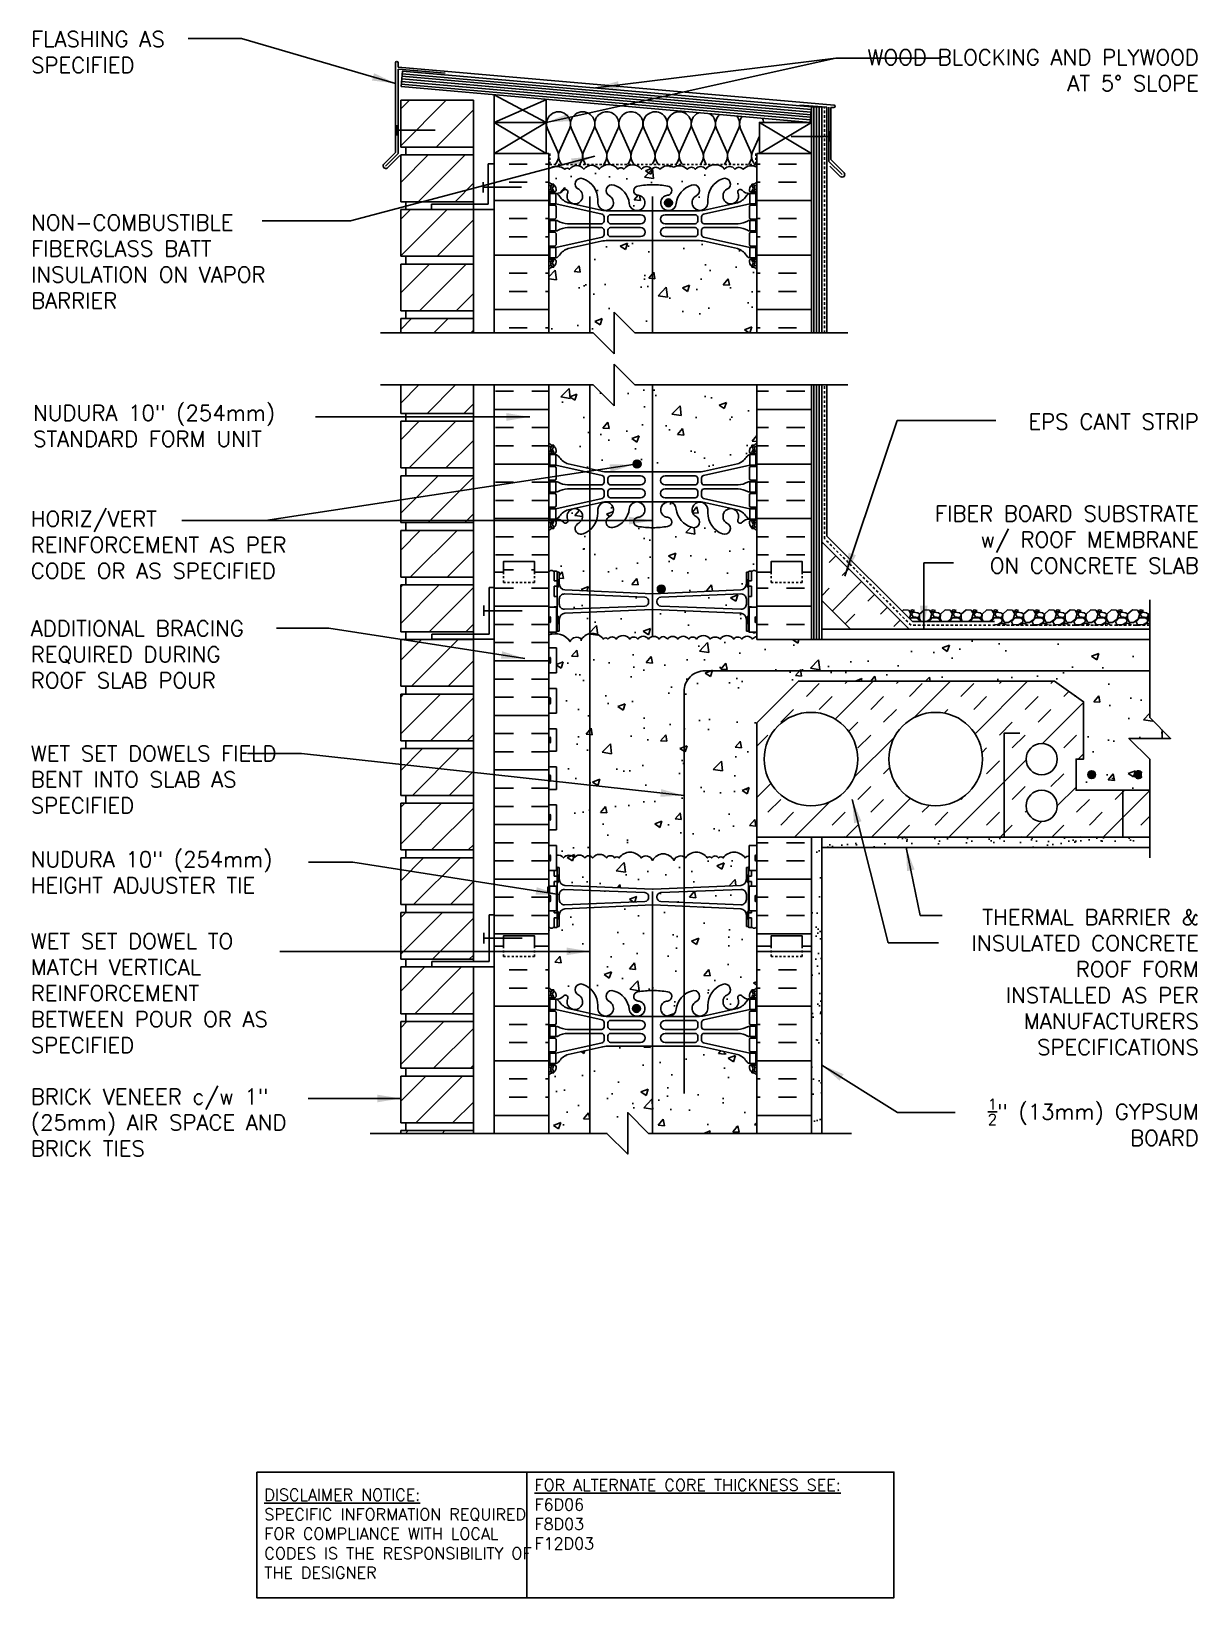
# Model space of a CAD drawing. Header units: inches. Extents: x 231.4 to 287.5, y 32.1 to 107.4.
import ezdxf

# ---------------------------------------------------------------- set-up
doc = ezdxf.new("R2010")
doc.units = ezdxf.units.IN
doc.header["$LTSCALE"] = 0.5
doc.header["$MEASUREMENT"] = 0
doc.linetypes.add('DASHED2', pattern=[0.375, 0.25, -0.125])
for name, color, linetype in [('HATCH', 12, 'Continuous'), ('line25', 2, 'Continuous'), ('LINE3', 3, 'Continuous'), ('LINE50', 5, 'Continuous'), ('LINE9', 9, 'Continuous'), ('TEXT', 4, 'Continuous'), ('Web_Edge', 9, 'Continuous')]:
    doc.layers.add(name, color=color, linetype=linetype)
doc.styles.add('DIM', font='romans.shx', dxfattribs={"width": 0.7})
doc.styles.add('ROMANS', font='romans.shx', dxfattribs={"height": 0.75})
doc.styles.get("Standard").update_dxf_attribs({"font": 'romans.shx', "height": 0.75})
doc.linetypes.add('STEEL', pattern='A,0.5,-0.2,["X",Standard,S=0.1,R=0,X=-0.1,Y=-0.05],-0.1', length=0.8)
doc.dimstyles.new('ext_12', dxfattribs={"dimscale": 12, "dimtxt": 0.09375, "dimasz": 0.09375, "dimexe": 0.09375, "dimexo": 0.0625, "dimgap": 0.0625, "dimtad": 1, "dimdec": 1, "dimzin": 3, "dimdsep": 46, "dimlunit": 4, "dimtxsty": 'DIM', "dimcen": 0.09, "dimdle": 0.09375, "dimclrt": 4, "dimadec": 0, "dimazin": 0, "dimtfac": 1, "dimtdec": 1, "dimtmove": 2, "dimatfit": 3, "dimfxl": 1, "dimfrac": 2, "dimtolj": 1, "dimtzin": 0, "dimarcsym": 0})
pattern_1 = [(45, (-10.3386, -1.8967), (-1.856155, 1.856155), []), (45, (-10.9574, -1.278), (-1.856155, 1.856155), [0.875, -0.875]), (45, (-11.576, -0.6592), (-1.856155, 1.856155), [0.875, -0.875])]

msp = doc.modelspace()

# ---------------------------------------------------------------- texts
at = {"layer": 'TEXT', "char_height": 0.75, "style": 'ROMANS'}
for s, insert, width, attachment_point in [('FLASHING AS \\PSPECIFIED', (231.418, 107.44), 8.7776, 1), ('\\A1;WOOD BLOCKING AND PLYWOOD \\PAT 5%%D SLOPE', (287.584, 106.567), 17.3954, 3), ('NON-COMBUSTIBLE\\PFIBERGLASS BATT INSULATION ON VAPOR BARRIER', (231.418, 98.616), 12.44051, 1), ('NUDURA 10" (254mm) STANDARD FORM UNIT', (231.523, 88.461), 16.70168, 4), ('\\A1;EPS CANT STRIP', (287.584, 89.038), 9.59335, 3), ('HORIZ/VERT REINFORCEMENT AS PER CODE OR AS SPECIFIED', (231.401, 82.74), 14.05928, 4), ('\\A1;FIBER BOARD SUBSTRATE\\Pw/ ROOF MEMBRANE \\PON CONCRETE SLAB', (287.584, 84.617), 26.1134, 3), ('ADDITIONAL BRACING REQUIRED DURING ROOF SLAB POUR', (231.401, 77.469), 12.17415, 4), ('\\PWET SET DOWELS FIELD BENT INTO SLAB AS SPECIFIED', (231.401, 72.079), 13.38313, 4), ('\\PNUDURA 10" (254mm) HEIGHT ADJUSTER TIE', (231.401, 67.613), 13.38313, 4), ('THERMAL BARRIER & INSULATED CONCRETE ROOF FORM INSTALLED AS PER MANUFACTURERS SPECIFICATIONS', (287.579, 61.704), 12.17415, 6), ('WET SET DOWEL TO MATCH VERTICAL REINFORCEMENT BETWEEN POUR OR AS SPECIFIED', (231.401, 61.175), 13.47255, 4), ('BRICK VENEER c/w 1" (25mm) AIR SPACE AND BRICK TIES', (231.401, 54.952), 13.47255, 4), ('\\A1;{\\H0.7x;\\S1/2;}" (13mm) GYPSUM BOARD', (287.579, 54.967), 12.17415, 6)]:
    msp.add_mtext(s, dxfattribs=dict(at, insert=insert, width=width, attachment_point=attachment_point))
at = {"layer": 'TEXT', "char_height": 0.5625, "attachment_point": 4}
for s, insert, width in [('{\\LFOR ALTERNATE CORE THICKNESS SEE:\\P}F6D06\\PF8D03\\PF12D03', (255.629, 36.109), 23.33295), ('{\\LDISCLAIMER NOTICE:}\\PSPECIFIC INFORMATION REQUIRED FOR COMPLIANCE WITH LOCAL CODES IS THE RESPONSIBILITY OF THE DESIGNER', (242.637, 35.169), 14.00235)]:
    msp.add_mtext(s, dxfattribs=dict(at, insert=insert, width=width))

# ---------------------------------------------------------------- hatches: boundary and pattern name
at = {"layer": 'HATCH'}
h = msp.add_hatch(dxfattribs=at)
h.set_pattern_fill('ANSI31', color=256, scale=10, style=0)
h.set_pattern_definition([(45, (251.1798, 93.3156), (-0.883883, 0.883883), [])])
h.paths.add_polyline_path([(252.694, 93.621), (249.194, 93.621), (249.194, 92.932), (252.694, 92.932)])
h.paths.add_polyline_path([(252.694, 96.246), (249.194, 96.246), (249.194, 93.996), (252.694, 93.996)])
h.paths.add_polyline_path([(252.694, 98.871), (249.194, 98.871), (249.194, 96.621), (252.694, 96.621)])
h.paths.add_polyline_path([(252.694, 101.496), (249.194, 101.496), (249.194, 99.246), (252.694, 99.246)])
h.paths.add_polyline_path([(252.694, 104.121), (249.194, 104.121), (249.194, 101.871), (252.694, 101.871)])
h.paths.add_polyline_path([(252.694, 78.186), (249.194, 78.186), (249.194, 75.936), (252.694, 75.936)])
h.paths.add_polyline_path([(252.694, 80.811), (249.194, 80.811), (249.194, 78.561), (252.694, 78.561)])
h.paths.add_polyline_path([(252.694, 83.436), (249.194, 83.436), (249.194, 81.186), (252.694, 81.186)])
h.paths.add_polyline_path([(252.694, 86.061), (249.194, 86.061), (249.194, 83.811), (252.694, 83.811)])
h.paths.add_polyline_path([(252.694, 88.686), (249.194, 88.686), (249.194, 86.436), (252.694, 86.436)])
h.paths.add_polyline_path([(252.694, 90.432), (249.194, 90.432), (249.194, 89.061), (252.694, 89.061)])
h.paths.add_polyline_path([(252.694, 67.686), (249.227, 67.686), (249.194, 67.653), (249.194, 65.436), (252.634, 65.436), (252.694, 65.496)])
h.paths.add_polyline_path([(252.694, 70.311), (249.194, 70.311), (249.194, 68.061), (252.694, 68.061)])
h.paths.add_polyline_path([(252.694, 72.936), (249.194, 72.936), (249.194, 70.686), (252.694, 70.686)])
h.paths.add_polyline_path([(252.694, 75.561), (249.194, 75.561), (249.194, 73.311), (252.694, 73.311)])
h.paths.add_polyline_path([(252.694, 54.561), (249.194, 54.561), (249.194, 54.432), (252.694, 54.432)])
h.paths.add_polyline_path([(252.694, 57.186), (249.194, 57.186), (249.194, 54.936), (252.694, 54.936)])
h.paths.add_polyline_path([(252.694, 59.811), (249.194, 59.811), (249.194, 57.561), (252.694, 57.561)])
h.paths.add_polyline_path([(252.694, 62.436), (249.194, 62.436), (249.194, 60.186), (252.694, 60.186)])
h.paths.add_polyline_path([(252.694, 65.061), (249.194, 65.061), (249.194, 62.811), (252.694, 62.811)])
h = msp.add_hatch(dxfattribs=at)
h.set_pattern_fill('INSUL', color=256, scale=7, style=0)
h.set_pattern_definition([(0, (-2669.8422, -312.8213), (0, 2.625), []), (0, (-2669.8422, -311.9463), (0, 2.625), [0.875, -0.875]), (0, (-2669.8422, -311.0713), (0, 2.625), [0.875, -0.875])])
h.paths.add_polyline_path([(256.319, 101.557), (253.694, 101.557), (253.694, 92.932), (256.319, 92.932)])
h = msp.add_hatch(dxfattribs=at)
h.set_pattern_fill('AR-CONC', color=256, scale=0.5)
h.set_pattern_definition([(50, (0, 0), (3.5863, -0.31376), [0.375, -4.125]), (355, (0, 0), (-0.693757, 3.76096), [0.3, -3.3]), (100.4514, (0.299, -0.026), (2.892544, 3.4472), [0.3187, -3.50571]), (46.1842, (0, 1), (5.336207, -0.827596), [0.5625, -6.1875]), (96.6356, (0.4447, 0.931), (4.67331, 4.87059), [0.47805, -5.25857]), (351.1842, (0, 1), (4.67331, 4.87059), [0.45, -4.95]), (21, (0.5, 0.75), (2.984535, -2.013094), [0.375, -4.125]), (326, (0.5, 0.75), (1.216577, 3.62575), [0.3, -3.3]), (71.4514, (0.7487, 0.5822), (4.20111, 1.612656), [0.3187, -3.50571]), (37.5, (0, 0), (0.0607993, 1.664469), [0, -3.26, 0, -3.35, 0, -3.3125]), (7.5, (0, 0), (1.315348, 1.972059), [0, -1.91, 0, -3.185, 0, -1.2625]), (327.5, (-1.115, 0), (2.669112, -0.1127744), [0, -1.25, 0, -3.9, 0, -5.175]), (317.5, (-1.615, 0), (2.91593, 0.500525), [0, -1.625, 0, -2.59, 0, -3.675])])
h.paths.add_polyline_path([(264.882, 99.841, 2.155404), (265.421, 99.646), (265.409, 99.667, -0.834375), (265.621, 99.793, 0.23174), (265.978, 99.642), (266.083, 99.642), (266.083, 99.712), (266.036, 99.712, -0.414214), (265.973, 99.775), (265.973, 99.842, -0.249069), (266.083, 100.049), (266.083, 100.091), (266.173, 100.091, 0.08841), (266.319, 100.188), (266.319, 100.909, 0.336749), (265.657, 100.803, 0.520567), (265.27, 100.803, 0.520567), (264.771, 100.803, 0.259173), (264.319, 101.023, 0.259173), (263.868, 100.803, 0.520567), (263.368, 100.803, 0.520567), (262.981, 100.803, 0.336749), (262.319, 100.909, 0.336749), (261.657, 100.803, 0.520567), (261.27, 100.803, 0.520567), (260.771, 100.803, 0.520567), (259.924, 100.803, 0.520567), (259.642, 100.803, 0.520567), (258.747, 100.803, 0.520567), (258.008, 100.803, 0.520567), (257.315, 100.803, 0.520567), (257.094, 100.803, 0.321585), (256.319, 100.829), (256.319, 100.188, 0.088416), (256.465, 100.091), (256.555, 100.091), (256.555, 100.049, -0.249069), (256.665, 99.842), (256.665, 99.775, -0.414214), (256.603, 99.712), (256.555, 99.712), (256.555, 99.642), (256.66, 99.642, 0.231736), (257.018, 99.793, -0.8344), (257.23, 99.667), (257.218, 99.646, 2.155404), (257.756, 99.841, -1), (257.97, 100.352, -0.311223), (258.679, 99.336), (258.679, 99.171, 1.661382), (259.24, 99.523, -1), (259.453, 100.035, -0.30095), (260.189, 99.162, 1.661382), (260.751, 99.515, 0.055617), (260.571, 99.561, -0.843243), (260.606, 99.993, -0.047544), (261.319, 100.058, -0.047544), (262.033, 99.993, -0.843243), (262.068, 99.561, 0.055617), (261.888, 99.515, 1.661382), (262.449, 99.162, -0.30095), (263.186, 100.035, -1), (263.399, 99.523, 1.661382), (263.96, 99.171), (263.96, 99.336, -0.311223), (264.669, 100.352, -1)])
h.paths.add_polyline_path([(266.319, 95.996, 0.08841), (266.173, 96.093), (266.083, 96.093), (266.083, 96.135, -0.249069), (265.973, 96.342), (265.973, 96.41, -0.414214), (266.036, 96.472), (266.083, 96.472), (266.083, 96.542), (265.978, 96.542, -0.155529), (265.803, 96.676, 0.180914), (265.385, 96.987), (263.804, 97.34, 0.054974), (263.477, 97.376), (261.319, 97.376), (259.161, 97.376, 0.054974), (258.835, 97.34), (257.254, 96.987, 0.180914), (256.836, 96.676, -0.155529), (256.66, 96.542), (256.555, 96.542), (256.555, 96.472), (256.603, 96.472, -0.414214), (256.665, 96.41), (256.665, 96.342, -0.249069), (256.555, 96.135), (256.555, 96.093), (256.465, 96.093, 0.088416), (256.319, 95.996), (256.319, 92.932), (258.458, 92.932), (259.458, 91.932), (259.458, 93.932), (260.458, 92.932), (266.319, 92.932)])
h.paths.add_polyline_path([(266.319, 90.432), (260.458, 90.432), (259.458, 91.432), (259.458, 89.432), (258.458, 90.432), (256.319, 90.432), (256.319, 87.625, 0.088416), (256.465, 87.527), (256.555, 87.527), (256.555, 87.486, -0.249069), (256.665, 87.278), (256.665, 87.211, -0.414214), (256.603, 87.148), (256.555, 87.148), (256.555, 87.078), (256.66, 87.078, -0.155529), (256.836, 86.944, 0.180914), (257.254, 86.633), (258.835, 86.28, 0.054974), (259.161, 86.244), (261.319, 86.244), (263.477, 86.244, 0.054974), (263.804, 86.28), (265.385, 86.633, 0.180914), (265.803, 86.944, -0.155529), (265.978, 87.078), (266.083, 87.078), (266.083, 87.148), (266.036, 87.148, -0.414214), (265.973, 87.211), (265.973, 87.278, -0.249069), (266.083, 87.486), (266.083, 87.527), (266.173, 87.527, 0.08841), (266.319, 87.625)])
h.paths.add_polyline_path([(265.819, 79.149, 0.390098), (265.544, 79.448), (261.336, 79.632, 0.020761), (261.319, 79.632, 0.020761), (261.303, 79.632), (257.094, 79.448, 0.390098), (256.819, 79.149), (256.819, 78.588), (256.719, 78.588, -0.327813), (256.684, 78.54), (256.684, 78.537), (256.519, 78.537), (256.489, 78.508), (256.399, 78.508), (256.37, 78.537), (256.319, 78.537), (256.319, 78.403, -0.357642), (257.341, 78.087, -0.520567), (257.892, 78.204, -0.520567), (258.942, 78.204, -0.520567), (259.162, 78.204, -0.520567), (259.559, 78.204, -0.520567), (260.213, 78.204, -0.520567), (260.595, 78.204, -0.520567), (261.117, 78.204, -0.520567), (261.618, 78.204, -0.202806), (261.819, 78.33, -0.202806), (262.021, 78.204, -0.520567), (262.522, 78.204, -0.520567), (263.044, 78.204, -0.520567), (263.426, 78.204, -0.520567), (264.08, 78.204, -0.290815), (264.319, 78.304, -0.290815), (264.559, 78.204, -0.520567), (265.213, 78.204, -0.520567), (265.595, 78.204, -0.520567), (266.117, 78.204, -0.203361), (266.319, 78.331), (266.319, 78.537), (266.269, 78.537), (266.239, 78.508), (266.149, 78.508), (266.12, 78.537), (265.954, 78.537), (265.954, 78.54, -0.327813), (265.919, 78.588), (265.819, 78.588)])
h.paths.add_polyline_path([(266.319, 83.432, 0.08841), (266.173, 83.53), (266.083, 83.53), (266.083, 83.571, -0.249069), (265.973, 83.778), (265.973, 83.846, -0.414214), (266.036, 83.908), (266.083, 83.908), (266.083, 83.978), (265.978, 83.978, 0.231736), (265.621, 83.827, -0.8344), (265.409, 83.953), (265.421, 83.974, 2.155404), (264.882, 83.78, -1), (264.669, 83.269, -0.311223), (263.96, 84.285), (263.96, 84.45, 1.661382), (263.399, 84.097, -1), (263.186, 83.586, -0.30095), (262.449, 84.458, 1.661382), (261.888, 84.105, 0.055617), (262.068, 84.06, -0.843243), (262.033, 83.628, -0.047544), (261.319, 83.563, -0.047544), (260.606, 83.628, -0.843243), (260.571, 84.06, 0.055617), (260.751, 84.105, 1.661382), (260.189, 84.458, -0.30095), (259.453, 83.586, -1), (259.24, 84.097, 1.661382), (258.679, 84.45), (258.679, 84.285, -0.311223), (257.97, 83.269, -1), (257.756, 83.78, 2.155404), (257.218, 83.974), (257.23, 83.953, -0.834375), (257.018, 83.827, 0.23174), (256.66, 83.978), (256.555, 83.978), (256.555, 83.908), (256.603, 83.908, -0.414214), (256.665, 83.846), (256.665, 83.778, -0.249069), (256.555, 83.571), (256.555, 83.53), (256.465, 83.53, 0.088416), (256.319, 83.432), (256.319, 81.428), (256.399, 81.508), (256.489, 81.508), (256.519, 81.478), (256.669, 81.478, -0.414214), (256.719, 81.428), (256.819, 81.428), (256.819, 80.867, 0.390098), (257.094, 80.568), (261.303, 80.384, 0.020761), (261.319, 80.384, 0.020761), (261.336, 80.384), (265.544, 80.568, 0.390098), (265.819, 80.867), (265.819, 81.428), (265.919, 81.428, -0.414214), (265.969, 81.478), (266.069, 81.478), (266.119, 81.478), (266.149, 81.508), (266.239, 81.508), (266.319, 81.428), (266.319, 81.432)])
h.paths.add_polyline_path([(266.319, 74.182), (268.319, 76.182), (280.629, 76.182), (282.033, 75.192), (282.033, 72.432), (281.673, 72.432), (281.673, 70.932), (283.923, 70.932), (285.215, 70.932), (285.215, 72.432), (284.215, 73.432), (285.813, 73.432), (285.813, 73.835), (285.215, 74.432), (285.215, 78.182), (266.319, 78.182), (266.319, 78.331, 0.203361), (266.117, 78.204, 0.520567), (265.595, 78.204, 0.520567), (265.213, 78.204, 0.520567), (264.559, 78.204, 0.290815), (264.319, 78.304, 0.290815), (264.08, 78.204, 0.520567), (263.426, 78.204, 0.520567), (263.044, 78.204, 0.520567), (262.522, 78.204, 0.520567), (262.021, 78.204, 0.202806), (261.819, 78.33, 0.202806), (261.618, 78.204, 0.520567), (261.117, 78.204, 0.520567), (260.595, 78.204, 0.520567), (260.213, 78.204, 0.520567), (259.559, 78.204, 0.520567), (259.162, 78.204, 0.520567), (258.942, 78.204, 0.520567), (257.892, 78.204, 0.520567), (257.341, 78.087, 0.357642), (256.319, 78.403), (256.319, 77.787), (256.684, 77.787), (256.684, 76.587), (256.319, 76.587), (256.319, 75.837), (256.684, 75.837), (256.684, 74.637), (256.319, 74.637), (256.319, 73.887), (256.684, 73.887), (256.684, 72.807), (256.319, 72.807), (256.319, 72.057), (256.684, 72.057), (256.684, 70.977), (256.319, 70.977), (256.319, 70.227), (256.684, 70.227), (256.684, 69.027), (256.319, 69.027), (256.319, 68.277), (256.684, 68.277), (256.684, 67.807, -0.305478), (257.027, 67.681, -0.520567), (257.528, 67.681, -0.520567), (258.05, 67.681, -0.520567), (258.432, 67.681, -0.520567), (259.086, 67.681, -0.520567), (259.483, 67.681, -0.520567), (259.703, 67.681, -0.520567), (260.754, 67.681, -0.520567), (261.305, 67.563, -0.257048), (261.819, 67.879, -0.257048), (262.334, 67.563, -0.520567), (262.885, 67.681, -0.520567), (263.936, 67.681, -0.520567), (264.156, 67.681, -0.206539), (264.319, 67.781, -0.206539), (264.483, 67.681, -0.520567), (264.703, 67.681, -0.520567), (265.754, 67.681, -0.164458), (265.954, 67.771), (265.954, 68.277), (266.319, 68.277), (266.319, 68.682)])
h.paths.add_polyline_path([(265.819, 67.216), (265.919, 67.216, -0.327813), (265.954, 67.263), (265.954, 67.771, 0.164458), (265.754, 67.681, 0.520567), (264.703, 67.681, 0.520567), (264.483, 67.681, 0.206539), (264.319, 67.781, 0.206539), (264.156, 67.681, 0.520567), (263.936, 67.681, 0.520567), (262.885, 67.681, 0.520567), (262.334, 67.563, 0.257048), (261.819, 67.879, 0.257048), (261.305, 67.563, 0.520567), (260.754, 67.681, 0.520567), (259.703, 67.681, 0.520567), (259.483, 67.681, 0.520567), (259.086, 67.681, 0.520567), (258.432, 67.681, 0.520567), (258.05, 67.681, 0.520567), (257.528, 67.681, 0.520567), (257.027, 67.681, 0.305478), (256.684, 67.807), (256.684, 67.263, -0.327813), (256.719, 67.216), (256.819, 67.216), (256.819, 66.655, 0.390098), (257.094, 66.356), (261.303, 66.172, 0.020761), (261.319, 66.171, 0.020761), (261.336, 66.172), (265.544, 66.356, 0.390098), (265.819, 66.655)])
h.paths.add_polyline_path([(266.319, 64.376), (266.239, 64.296), (266.149, 64.296), (266.119, 64.326), (265.969, 64.326, -0.414214), (265.919, 64.376), (265.819, 64.376), (265.819, 64.937, 0.390098), (265.544, 65.236), (261.336, 65.419, 0.020761), (261.319, 65.42, 0.020761), (261.303, 65.419), (257.094, 65.236, 0.390098), (256.819, 64.937), (256.819, 64.376), (256.719, 64.376, -0.414214), (256.669, 64.326), (256.569, 64.326), (256.519, 64.326), (256.489, 64.296), (256.399, 64.296), (256.319, 64.376), (256.319, 63.432), (256.319, 61.432, 0.088416), (256.465, 61.335), (256.555, 61.335), (256.555, 61.293, -0.249069), (256.665, 61.086), (256.665, 61.019, -0.414214), (256.603, 60.956), (256.555, 60.956), (256.555, 60.886), (256.66, 60.886, 0.231736), (257.018, 61.037, -0.8344), (257.23, 60.912), (257.218, 60.89, 2.155404), (257.756, 61.085, -1), (257.97, 61.596, -0.311223), (258.679, 60.58), (258.679, 60.415, 1.661382), (259.24, 60.768, -1), (259.453, 61.279, -0.30095), (260.189, 60.406, 1.661382), (260.751, 60.759, 0.055617), (260.571, 60.805, -0.843243), (260.606, 61.237, -0.047544), (261.319, 61.302, -0.047544), (262.033, 61.237, -0.843243), (262.068, 60.805, 0.055617), (261.888, 60.759, 1.661382), (262.449, 60.406, -0.30095), (263.186, 61.279, -1), (263.399, 60.768, 1.661382), (263.96, 60.415), (263.96, 60.58, -0.311223), (264.669, 61.596, -1), (264.882, 61.085, 2.155404), (265.421, 60.89), (265.409, 60.912, -0.834375), (265.621, 61.037, 0.23174), (265.978, 60.886), (266.083, 60.886), (266.083, 60.956), (266.036, 60.956, -0.414214), (265.973, 61.019), (265.973, 61.086, -0.249069), (266.083, 61.293), (266.083, 61.335), (266.173, 61.335, 0.08841), (266.319, 61.432)])
h.paths.add_polyline_path([(265.819, 65.914, 0.425773), (265.56, 66.164), (261.703, 66.013, 0.390098), (261.519, 65.813), (261.519, 65.778, 0.390098), (261.703, 65.579), (265.56, 65.427, 0.425773), (265.819, 65.677)])
h.paths.add_polyline_path([(261.119, 65.778), (261.119, 65.813, 0.390098), (260.936, 66.013), (257.079, 66.164, 0.425773), (256.819, 65.914), (256.819, 65.677, 0.425773), (257.079, 65.427), (260.936, 65.579, 0.390098)])
h.paths.add_polyline_path([(260.936, 80.225), (257.079, 80.377, 0.425773), (256.819, 80.127), (256.819, 79.889, 0.425773), (257.079, 79.639), (260.936, 79.791, 0.390098), (261.119, 79.99), (261.119, 80.026, 0.390098)])
h.paths.add_polyline_path([(265.819, 80.127, 0.425773), (265.56, 80.377), (261.703, 80.225, 0.390098), (261.519, 80.026), (261.519, 79.99, 0.390098), (261.703, 79.791), (265.56, 79.639, 0.425773), (265.819, 79.889)])
h.paths.add_polyline_path([(266.319, 57.24, 0.08841), (266.173, 57.337), (266.083, 57.337), (266.083, 57.379, -0.249069), (265.973, 57.586), (265.973, 57.654, -0.414214), (266.036, 57.716), (266.083, 57.716), (266.083, 57.786), (265.978, 57.786, -0.155529), (265.803, 57.92, 0.180914), (265.385, 58.232), (263.804, 58.584, 0.054974), (263.477, 58.621), (261.319, 58.621), (259.161, 58.621, 0.054974), (258.835, 58.584), (257.254, 58.232, 0.180914), (256.836, 57.92, -0.155529), (256.66, 57.786), (256.555, 57.786), (256.555, 57.716), (256.603, 57.716, -0.414214), (256.665, 57.654), (256.665, 57.586, -0.249069), (256.555, 57.379), (256.555, 57.337), (256.465, 57.337, 0.088416), (256.319, 57.24), (256.319, 54.432), (259.114, 54.432), (260.114, 53.432), (260.114, 55.432), (261.114, 54.432), (266.319, 54.432)])
h = msp.add_hatch(dxfattribs=at)
h.set_pattern_fill('INSUL', color=256, scale=7, style=0)
h.set_pattern_definition([(180, (3192.481, -312.8213), (0, 2.625), []), (180, (3192.481, -311.9463), (0, 2.625), [0.875, -0.875]), (180, (3192.481, -311.0713), (0, 2.625), [0.875, -0.875])])
h.paths.add_polyline_path([(268.944, 101.557), (266.319, 101.557), (266.319, 92.932), (268.944, 92.932)])
h = msp.add_hatch(dxfattribs=at)
h.set_pattern_fill('INSUL', color=256, scale=7, style=0)
h.paths.add_polyline_path([(256.319, 90.432), (253.694, 90.432), (253.694, 81.432), (254.132, 81.432), (254.132, 81.932), (255.632, 81.932), (255.632, 81.432), (256.319, 81.432)])
h.paths.add_polyline_path([(268.944, 90.432), (266.319, 90.432), (266.319, 81.432), (267.007, 81.432), (267.007, 81.932), (268.507, 81.932), (268.507, 81.432), (268.944, 81.432)])
h = msp.add_hatch(dxfattribs=at)
h.set_pattern_fill('INSUL', color=256, scale=7, angle=45, style=0)
h.set_pattern_definition([(45, (162.1412, -80.2188), (-1.856155, 1.856155), []), (45, (161.5225, -79.6), (-1.856155, 1.856155), [0.875, -0.875]), (45, (160.9038, -78.9814), (-1.856155, 1.856155), [0.875, -0.875])])
h.paths.add_polyline_path([(270.693, 78.807), (273.521, 78.807), (269.444, 82.884), (269.444, 80.056)])
h = msp.add_hatch(dxfattribs=at)
h.set_pattern_fill('INSUL', color=256, scale=7, style=0)
h.set_pattern_definition([(0, (267.7394, 79.7838), (0, 2.625), []), (0, (267.7394, 80.6588), (0, 2.625), [0.875, -0.875]), (0, (267.7394, 81.5338), (0, 2.625), [0.875, -0.875])])
h.paths.add_polyline_path([(268.944, 81.432), (268.507, 81.432), (268.507, 80.932), (267.007, 80.932), (267.007, 81.432), (266.319, 81.432), (266.319, 78.182), (268.944, 78.182)])
h.paths.add_polyline_path([(268.944, 68.682), (266.319, 68.682), (266.319, 63.432), (267.007, 63.432), (267.007, 63.932), (268.507, 63.932), (268.507, 63.432), (268.944, 63.432)])
h.paths.add_polyline_path([(253.694, 63.432), (254.132, 63.432), (254.132, 63.932), (255.632, 63.932), (255.632, 63.432), (256.319, 63.432), (256.319, 81.432), (255.632, 81.432), (255.632, 81.932), (254.132, 81.932), (254.132, 81.432), (253.694, 81.432)])
h = msp.add_hatch(dxfattribs=at)
h.set_pattern_fill('INSUL', color=256, scale=7, angle=45, style=0)
h.set_pattern_definition(pattern_1)
h.paths.add_polyline_path([(279.27, 70.182, -1), (280.77, 70.182, -1)], flags=16)
edge = h.paths.add_edge_path()
edge.add_arc((280.02, 72.432), 0.75, 0, 360)
edge = h.paths.add_edge_path()
edge.add_arc((274.923, 72.432), 2.25, 0, 360)
edge = h.paths.add_edge_path()
edge.add_arc((268.923, 72.432), 2.25, 0, 360)
h.paths.add_polyline_path([(283.923, 70.932), (281.673, 70.932), (281.673, 72.432), (282.033, 72.432), (282.033, 75.192), (280.629, 76.182), (268.319, 76.182), (266.319, 74.182), (266.319, 68.682), (283.923, 68.682)])
h = msp.add_hatch(dxfattribs=at)
h.set_pattern_fill('INSUL', color=256, scale=7, angle=45, style=0)
h.set_pattern_definition(pattern_1)
h.paths.add_polyline_path([(283.923, 68.682), (285.215, 68.682), (285.215, 70.932), (283.923, 70.932)])
h = msp.add_hatch(dxfattribs=at)
h.set_pattern_fill('AR-SAND', color=256, scale=0.5, style=0)
h.set_pattern_definition([(37.5, (68.0222, -65.8095), (-0.0314967, 0.963412), [0, -0.76, 0, -0.85, 0, -0.8125]), (7.5, (68.0222, -65.8095), (0.8848884, 1.411073), [0, -0.41, 0, -0.685, 0, -0.2625]), (327.5, (67.4072, -65.8095), (1.557071, 0.0028295), [0, -0.25, 0, -0.9, 0, -1.175]), (317.5, (67.4072, -65.8095), (1.503063, 0.438838), [0, -0.125, 0, -0.59, 0, -0.675])])
h.paths.add_polyline_path([(272.944, 68.682), (272.944, 68.557, -0.414214), (272.819, 68.432), (269.694, 68.432, 0.131652), (269.444, 68.365), (269.444, 68.182), (285.215, 68.182), (285.215, 68.682)])
h = msp.add_hatch(dxfattribs=at)
h.set_pattern_fill('AR-SAND', color=256, scale=0.5, style=0)
h.set_pattern_definition([(37.5, (71.1866, -64.2275), (-0.0314967, 0.963412), [0, -0.76, 0, -0.85, 0, -0.8125]), (7.5, (71.1866, -64.2275), (0.8848884, 1.411073), [0, -0.41, 0, -0.685, 0, -0.2625]), (327.5, (70.5716, -64.2275), (1.557071, 0.0028295), [0, -0.25, 0, -0.9, 0, -1.175]), (317.5, (70.5716, -64.2275), (1.503063, 0.438838), [0, -0.125, 0, -0.59, 0, -0.675])])
h.paths.add_polyline_path([(269.444, 68.365, 0.267949), (269.194, 67.932), (269.194, 65.682), (269.069, 65.182), (268.944, 65.182), (268.944, 63.432), (268.944, 54.432), (269.444, 54.432)])
at = {"layer": 'LINE3'}
h = msp.add_hatch(color=256, dxfattribs=at)
h.paths.add_polyline_path([(262.26, 99.224, 0.831395), (261.891, 99.224)])
h.paths.add_polyline_path([(262.263, 99.19, 0.045935), (262.26, 99.224), (261.891, 99.224, 0.045935), (261.888, 99.19, 1)])
for points in [[(260.751, 86.626, 1), (260.376, 86.626, 1)], [(261.912, 80.611, 1), (261.537, 80.611, 1)], [(282.612, 71.682, 1), (282.237, 71.682, 1)], [(284.842, 71.766, 4.219488), (284.842, 71.598)], [(260.724, 60.434, 1), (260.349, 60.434, 1)]]:
    msp.add_hatch(color=256, dxfattribs=at).paths.add_polyline_path(points)

# ---------------------------------------------------------------- linework, layer by layer
at = {"layer": 'HATCH'}
for p, q in [((248.944, 101.609), (248.944, 105.929)), ((249.069, 105.929), (249.069, 105.719)), ((270.035, 103.885), (249.069, 105.719)), ((249.069, 101.557), (249.069, 105.627)), ((251.334, 105.429), (249.069, 105.627)), ((268.89, 103.182), (249.224, 104.902)), ((268.9, 103.306), (249.235, 105.027)), ((268.911, 103.431), (249.246, 105.151)), ((268.922, 103.555), (249.257, 105.276)), ((268.933, 103.68), (249.268, 105.4)), ((253.694, 104.386), (256.194, 103.057)), ((256.21, 104.166), (253.694, 103.057)), ((269.694, 103.791), (268.387, 103.883)), ((269.069, 92.932), (269.069, 103.809)), ((269.194, 92.932), (269.194, 103.809)), ((269.319, 92.932), (269.319, 103.809)), ((269.694, 92.932), (269.694, 103.791)), ((269.788, 101.186), (269.788, 103.784)), ((270.026, 103.772), (269.882, 103.78)), ((269.882, 101.269), (269.882, 103.78)), ((256.194, 101.557), (253.694, 103.057)), ((256.194, 103.057), (253.694, 101.557)), ((256.257, 102.754), (256.737, 101.681)), ((257.316, 102.754), (256.837, 101.68)), ((257.416, 102.754), (257.896, 101.681)), ((258.475, 102.754), (257.997, 101.68)), ((258.576, 102.754), (259.055, 101.681)), ((259.635, 102.754), (259.156, 101.681)), ((259.737, 102.754), (260.216, 101.681)), ((260.797, 102.754), (260.317, 101.681)), ((260.898, 102.754), (261.378, 101.681)), ((261.958, 102.754), (261.478, 101.681)), ((262.059, 102.754), (262.539, 101.681)), ((263.119, 102.754), (262.639, 101.681)), ((263.22, 102.754), (263.7, 101.681)), ((264.28, 102.754), (263.801, 101.681)), ((264.381, 102.754), (264.861, 101.681)), ((265.441, 102.754), (264.961, 101.681)), ((265.542, 102.754), (266.022, 101.681)), ((266.444, 101.557), (268.944, 103.057)), ((266.444, 103.057), (268.944, 101.557)), ((266.444, 102.401), (266.122, 101.681)), ((248.944, 101.609), (248.376, 101.04)), ((249.069, 101.557), (248.464, 100.952)), ((249.158, 101.469), (248.552, 100.864)), ((269.788, 101.186), (270.425, 100.55)), ((269.838, 100.96), (270.336, 100.461)), ((269.882, 101.269), (270.513, 100.638)), ((269.069, 78.182), (269.069, 90.432)), ((269.194, 78.182), (269.194, 90.432)), ((269.319, 78.182), (269.319, 90.432)), ((269.694, 83.164), (269.694, 90.432)), ((273.801, 79.057), (269.694, 83.164)), ((273.381, 79.621), (273.306, 79.552)), ((273.621, 79.6), (273.381, 79.62)), ((273.733, 79.422), (273.623, 79.602)), ((273.66, 79.199), (273.731, 79.421)), ((273.687, 79.171), (273.741, 79.231)), ((273.791, 79.621), (273.721, 79.591)), ((273.721, 79.591), (273.761, 79.491)), ((273.741, 79.231), (274.001, 79.231)), ((273.761, 79.491), (273.911, 79.581)), ((273.861, 79.501), (273.761, 79.401)), ((273.761, 79.401), (273.841, 79.281)), ((273.911, 79.581), (273.791, 79.621)), ((273.841, 79.281), (274.091, 79.251)), ((274.062, 79.472), (273.862, 79.502)), ((274.001, 79.233), (274.131, 79.143)), ((274.143, 79.399), (274.063, 79.469)), ((274.091, 79.251), (274.141, 79.341)), ((274.131, 79.141), (274.107, 79.057)), ((274.14, 79.203), (274.201, 79.057)), ((274.151, 79.411), (274.141, 79.201)), ((274.141, 79.341), (274.141, 79.401)), ((274.381, 79.621), (274.151, 79.411)), ((274.621, 79.6), (274.381, 79.62)), ((274.503, 79.057), (274.651, 79.172)), ((274.585, 79.057), (274.741, 79.231)), ((274.733, 79.422), (274.623, 79.602)), ((274.651, 79.171), (274.731, 79.421)), ((274.791, 79.621), (274.721, 79.591)), ((274.721, 79.591), (274.761, 79.491)), ((274.741, 79.231), (275.001, 79.231)), ((274.761, 79.491), (274.911, 79.581)), ((274.861, 79.501), (274.761, 79.401)), ((274.761, 79.401), (274.841, 79.281)), ((274.911, 79.581), (274.791, 79.621)), ((274.841, 79.281), (275.091, 79.251)), ((275.062, 79.472), (274.862, 79.502)), ((275.001, 79.233), (275.131, 79.143)), ((275.143, 79.399), (275.063, 79.469)), ((275.091, 79.251), (275.141, 79.341)), ((275.131, 79.141), (275.107, 79.057)), ((275.14, 79.203), (275.201, 79.057)), ((275.151, 79.411), (275.141, 79.201)), ((275.141, 79.341), (275.141, 79.401)), ((275.381, 79.621), (275.151, 79.411)), ((275.621, 79.6), (275.381, 79.62)), ((275.503, 79.057), (275.651, 79.172)), ((275.585, 79.057), (275.741, 79.231)), ((275.733, 79.422), (275.623, 79.602)), ((275.651, 79.171), (275.731, 79.421)), ((275.791, 79.621), (275.721, 79.591)), ((275.721, 79.591), (275.761, 79.491)), ((275.741, 79.231), (276.001, 79.231)), ((275.761, 79.491), (275.911, 79.581)), ((275.861, 79.501), (275.761, 79.401)), ((275.761, 79.401), (275.841, 79.281)), ((275.911, 79.581), (275.791, 79.621)), ((275.841, 79.281), (276.091, 79.251)), ((276.062, 79.472), (275.862, 79.502)), ((276.001, 79.233), (276.131, 79.143)), ((276.143, 79.399), (276.063, 79.469)), ((276.091, 79.251), (276.141, 79.341)), ((276.131, 79.141), (276.107, 79.057)), ((276.14, 79.203), (276.201, 79.057)), ((276.151, 79.411), (276.141, 79.201)), ((276.141, 79.341), (276.141, 79.401)), ((276.381, 79.621), (276.151, 79.411)), ((276.621, 79.6), (276.381, 79.62)), ((276.503, 79.057), (276.651, 79.172)), ((276.585, 79.057), (276.741, 79.231)), ((276.733, 79.422), (276.623, 79.602)), ((276.651, 79.171), (276.731, 79.421)), ((276.791, 79.621), (276.721, 79.591)), ((276.721, 79.591), (276.761, 79.491)), ((276.741, 79.231), (277.001, 79.231)), ((276.761, 79.491), (276.911, 79.581)), ((276.861, 79.501), (276.761, 79.401)), ((276.761, 79.401), (276.841, 79.281)), ((276.911, 79.581), (276.791, 79.621)), ((276.841, 79.281), (277.091, 79.251)), ((277.062, 79.472), (276.862, 79.502)), ((277.001, 79.233), (277.131, 79.143)), ((277.143, 79.399), (277.063, 79.469)), ((277.091, 79.251), (277.141, 79.341)), ((277.131, 79.141), (277.107, 79.057)), ((277.14, 79.203), (277.201, 79.057)), ((277.151, 79.411), (277.141, 79.201)), ((277.141, 79.341), (277.141, 79.401)), ((277.381, 79.621), (277.151, 79.411)), ((277.621, 79.6), (277.381, 79.62)), ((277.503, 79.057), (277.651, 79.172)), ((277.585, 79.057), (277.741, 79.231)), ((277.733, 79.422), (277.623, 79.602)), ((277.651, 79.171), (277.731, 79.421)), ((277.791, 79.621), (277.721, 79.591)), ((277.721, 79.591), (277.761, 79.491)), ((277.741, 79.231), (278.001, 79.231)), ((277.761, 79.491), (277.911, 79.581)), ((277.861, 79.501), (277.761, 79.401)), ((277.761, 79.401), (277.841, 79.281)), ((277.911, 79.581), (277.791, 79.621)), ((277.841, 79.281), (278.091, 79.251)), ((278.062, 79.472), (277.862, 79.502)), ((278.001, 79.233), (278.131, 79.143)), ((278.143, 79.399), (278.063, 79.469)), ((278.091, 79.251), (278.141, 79.341)), ((278.131, 79.141), (278.091, 79.001)), ((278.14, 79.203), (278.22, 79.013)), ((278.151, 79.411), (278.141, 79.201)), ((278.141, 79.341), (278.141, 79.401)), ((278.381, 79.621), (278.151, 79.411)), ((278.621, 79.6), (278.381, 79.62)), ((278.431, 79.002), (278.651, 79.172)), ((278.561, 79.031), (278.741, 79.231)), ((278.733, 79.422), (278.623, 79.602)), ((278.651, 79.171), (278.731, 79.421)), ((278.791, 79.621), (278.721, 79.591)), ((278.721, 79.591), (278.761, 79.491)), ((278.741, 79.231), (279.001, 79.231)), ((278.761, 79.491), (278.911, 79.581)), ((278.861, 79.501), (278.761, 79.401)), ((278.761, 79.401), (278.841, 79.281)), ((278.911, 79.581), (278.791, 79.621)), ((278.841, 79.281), (279.091, 79.251)), ((279.062, 79.472), (278.862, 79.502)), ((279.001, 79.233), (279.131, 79.143)), ((279.143, 79.399), (279.063, 79.469)), ((279.091, 79.251), (279.141, 79.341)), ((279.131, 79.141), (279.091, 79.001)), ((279.14, 79.203), (279.22, 79.013)), ((279.151, 79.411), (279.141, 79.201)), ((279.141, 79.341), (279.141, 79.401)), ((279.381, 79.621), (279.151, 79.411)), ((279.621, 79.6), (279.381, 79.62)), ((279.431, 79.002), (279.651, 79.172)), ((279.561, 79.031), (279.741, 79.231)), ((279.733, 79.422), (279.623, 79.602)), ((279.651, 79.171), (279.731, 79.421)), ((279.791, 79.621), (279.721, 79.591)), ((279.721, 79.591), (279.761, 79.491)), ((279.741, 79.231), (280.001, 79.231)), ((279.761, 79.491), (279.911, 79.581)), ((279.861, 79.501), (279.761, 79.401)), ((279.761, 79.401), (279.841, 79.281)), ((279.911, 79.581), (279.791, 79.621)), ((279.841, 79.281), (280.091, 79.251)), ((280.062, 79.472), (279.862, 79.502)), ((280.001, 79.233), (280.131, 79.143)), ((280.143, 79.399), (280.063, 79.469)), ((280.091, 79.251), (280.141, 79.341)), ((280.131, 79.141), (280.091, 79.001)), ((280.14, 79.203), (280.22, 79.013)), ((280.151, 79.411), (280.141, 79.201)), ((280.141, 79.341), (280.141, 79.401)), ((280.381, 79.621), (280.151, 79.411)), ((280.621, 79.6), (280.381, 79.62)), ((280.431, 79.002), (280.651, 79.172)), ((280.561, 79.031), (280.741, 79.231)), ((280.733, 79.422), (280.623, 79.602)), ((280.651, 79.171), (280.731, 79.421)), ((280.791, 79.621), (280.721, 79.591)), ((280.721, 79.591), (280.761, 79.491)), ((280.741, 79.231), (281.001, 79.231)), ((280.761, 79.491), (280.911, 79.581)), ((280.861, 79.501), (280.761, 79.401)), ((280.761, 79.401), (280.841, 79.281)), ((280.911, 79.581), (280.791, 79.621)), ((280.841, 79.281), (281.091, 79.251)), ((281.062, 79.472), (280.862, 79.502)), ((281.001, 79.233), (281.131, 79.143)), ((281.143, 79.399), (281.063, 79.469)), ((281.091, 79.251), (281.141, 79.341)), ((281.131, 79.141), (281.091, 79.001)), ((281.14, 79.203), (281.22, 79.013)), ((281.151, 79.411), (281.141, 79.201)), ((281.141, 79.341), (281.141, 79.401)), ((281.381, 79.621), (281.151, 79.411)), ((281.621, 79.6), (281.381, 79.62)), ((281.431, 79.002), (281.651, 79.172)), ((281.561, 79.031), (281.741, 79.231)), ((281.733, 79.422), (281.623, 79.602)), ((281.651, 79.171), (281.731, 79.421)), ((281.791, 79.621), (281.721, 79.591)), ((281.721, 79.591), (281.761, 79.491)), ((281.741, 79.231), (282.001, 79.231)), ((281.761, 79.491), (281.911, 79.581)), ((281.861, 79.501), (281.761, 79.401)), ((281.761, 79.401), (281.841, 79.281)), ((281.911, 79.581), (281.791, 79.621)), ((281.841, 79.281), (282.091, 79.251)), ((282.062, 79.472), (281.862, 79.502)), ((282.001, 79.233), (282.131, 79.143)), ((282.143, 79.399), (282.063, 79.469)), ((282.091, 79.251), (282.141, 79.341)), ((282.131, 79.141), (282.091, 79.001)), ((282.14, 79.203), (282.22, 79.013)), ((282.151, 79.411), (282.141, 79.201)), ((282.141, 79.341), (282.141, 79.401)), ((282.381, 79.621), (282.151, 79.411)), ((282.621, 79.6), (282.381, 79.62)), ((282.431, 79.002), (282.651, 79.172)), ((282.561, 79.031), (282.741, 79.231)), ((282.733, 79.422), (282.623, 79.602)), ((282.651, 79.171), (282.731, 79.421)), ((282.791, 79.621), (282.721, 79.591)), ((282.721, 79.591), (282.761, 79.491)), ((282.741, 79.231), (283.001, 79.231)), ((282.761, 79.491), (282.911, 79.581)), ((282.861, 79.501), (282.761, 79.401)), ((282.761, 79.401), (282.841, 79.281)), ((282.911, 79.581), (282.791, 79.621)), ((282.841, 79.281), (283.091, 79.251)), ((283.062, 79.472), (282.862, 79.502)), ((283.001, 79.233), (283.131, 79.143)), ((283.143, 79.399), (283.063, 79.469)), ((283.091, 79.251), (283.141, 79.341)), ((283.131, 79.141), (283.091, 79.001)), ((283.14, 79.203), (283.22, 79.013)), ((283.151, 79.411), (283.141, 79.201)), ((283.141, 79.341), (283.141, 79.401)), ((283.381, 79.621), (283.151, 79.411)), ((283.621, 79.6), (283.381, 79.62)), ((283.431, 79.002), (283.651, 79.172)), ((283.561, 79.031), (283.741, 79.231)), ((283.733, 79.422), (283.623, 79.602)), ((283.651, 79.171), (283.731, 79.421)), ((283.791, 79.621), (283.721, 79.591)), ((283.721, 79.591), (283.761, 79.491)), ((283.741, 79.231), (284.001, 79.231)), ((283.761, 79.491), (283.911, 79.581)), ((283.861, 79.501), (283.761, 79.401)), ((283.761, 79.401), (283.841, 79.281)), ((283.911, 79.581), (283.791, 79.621)), ((283.841, 79.281), (284.091, 79.251)), ((284.062, 79.472), (283.862, 79.502)), ((284.001, 79.233), (284.131, 79.143)), ((284.143, 79.399), (284.063, 79.469)), ((284.091, 79.251), (284.141, 79.341)), ((284.131, 79.141), (284.091, 79.001)), ((284.14, 79.203), (284.22, 79.013)), ((284.151, 79.411), (284.141, 79.201)), ((284.141, 79.341), (284.141, 79.401)), ((284.381, 79.621), (284.151, 79.411)), ((284.621, 79.6), (284.381, 79.62)), ((284.431, 79.002), (284.651, 79.172)), ((284.561, 79.031), (284.741, 79.231)), ((284.733, 79.422), (284.623, 79.602)), ((284.651, 79.171), (284.731, 79.421)), ((284.791, 79.621), (284.721, 79.591)), ((284.721, 79.591), (284.761, 79.491)), ((284.741, 79.231), (285.001, 79.231)), ((284.761, 79.491), (284.911, 79.581)), ((284.861, 79.501), (284.761, 79.401)), ((284.761, 79.401), (284.841, 79.281)), ((284.911, 79.581), (284.791, 79.621)), ((284.841, 79.281), (285.091, 79.251)), ((285.062, 79.472), (284.862, 79.502)), ((285.001, 79.233), (285.131, 79.143)), ((285.143, 79.399), (285.063, 79.469)), ((285.091, 79.251), (285.141, 79.341)), ((285.131, 79.141), (285.091, 79.001)), ((285.14, 79.203), (285.215, 79.024)), ((285.151, 79.411), (285.141, 79.201)), ((285.141, 79.341), (285.141, 79.401)), ((285.215, 79.469), (285.151, 79.411)), ((277.75, 79.057), (273.801, 79.057)), ((277.75, 78.932), (277.75, 78.932)), ((277.881, 78.893), (277.75, 78.903)), ((278.092, 79), (277.882, 78.89)), ((277.959, 78.869), (277.981, 78.921)), ((277.981, 78.921), (278.141, 78.971)), ((278.141, 78.971), (278.301, 78.911)), ((278.221, 79.011), (278.431, 79.001)), ((278.301, 78.911), (278.32, 78.869)), ((278.652, 78.88), (278.551, 78.869)), ((278.633, 78.911), (278.563, 79.031)), ((278.881, 78.893), (278.631, 78.913)), ((278.699, 78.869), (278.651, 78.882)), ((279.092, 79), (278.882, 78.89)), ((278.959, 78.869), (278.981, 78.921)), ((278.981, 78.921), (279.141, 78.971)), ((279.141, 78.971), (279.301, 78.911)), ((279.221, 79.011), (279.431, 79.001)), ((279.301, 78.911), (279.32, 78.869)), ((279.652, 78.88), (279.551, 78.869)), ((279.633, 78.911), (279.563, 79.031)), ((279.881, 78.893), (279.631, 78.913)), ((279.699, 78.869), (279.651, 78.882)), ((280.092, 79), (279.882, 78.89)), ((279.959, 78.869), (279.981, 78.921)), ((279.981, 78.921), (280.141, 78.971)), ((280.141, 78.971), (280.301, 78.911)), ((280.221, 79.011), (280.431, 79.001)), ((280.301, 78.911), (280.32, 78.869)), ((280.652, 78.88), (280.551, 78.869)), ((280.633, 78.911), (280.563, 79.031)), ((280.881, 78.893), (280.631, 78.913)), ((280.699, 78.869), (280.651, 78.882)), ((281.092, 79), (280.882, 78.89)), ((280.959, 78.869), (280.981, 78.921)), ((280.981, 78.921), (281.141, 78.971)), ((281.141, 78.971), (281.301, 78.911)), ((281.221, 79.011), (281.431, 79.001)), ((281.301, 78.911), (281.32, 78.869)), ((281.652, 78.88), (281.551, 78.869)), ((281.633, 78.911), (281.563, 79.031)), ((281.881, 78.893), (281.631, 78.913)), ((281.699, 78.869), (281.651, 78.882)), ((282.092, 79), (281.882, 78.89)), ((281.959, 78.869), (281.981, 78.921)), ((281.981, 78.921), (282.141, 78.971)), ((282.141, 78.971), (282.301, 78.911)), ((282.221, 79.011), (282.431, 79.001)), ((282.301, 78.911), (282.32, 78.869)), ((282.652, 78.88), (282.551, 78.869)), ((282.633, 78.911), (282.563, 79.031)), ((282.881, 78.893), (282.631, 78.913)), ((282.699, 78.869), (282.651, 78.882)), ((283.092, 79), (282.882, 78.89)), ((282.959, 78.869), (282.981, 78.921)), ((282.981, 78.921), (283.141, 78.971)), ((283.141, 78.971), (283.301, 78.911)), ((283.221, 79.011), (283.431, 79.001)), ((283.301, 78.911), (283.32, 78.869)), ((283.652, 78.88), (283.551, 78.869)), ((283.633, 78.911), (283.563, 79.031)), ((283.881, 78.893), (283.631, 78.913)), ((283.699, 78.869), (283.651, 78.882)), ((284.092, 79), (283.882, 78.89)), ((283.959, 78.869), (283.981, 78.921)), ((283.981, 78.921), (284.141, 78.971)), ((284.141, 78.971), (284.301, 78.911)), ((284.221, 79.011), (284.431, 79.001)), ((284.301, 78.911), (284.32, 78.869)), ((284.652, 78.88), (284.551, 78.869)), ((284.633, 78.911), (284.563, 79.031)), ((284.881, 78.893), (284.631, 78.913)), ((284.699, 78.869), (284.651, 78.882)), ((285.092, 79), (284.882, 78.89)), ((284.959, 78.869), (284.981, 78.921)), ((284.981, 78.921), (285.141, 78.971)), ((285.141, 78.971), (285.215, 78.943)), ((277.838, 78.164), (277.838, 78.164)), ((270.564, 68.682), (270.591, 68.709)), ((273.393, 68.682), (273.419, 68.709)), ((279.05, 68.682), (279.076, 68.709)), ((281.878, 68.682), (281.904, 68.709)), ((249.194, 67.653), (249.227, 67.686)), ((252.634, 65.436), (252.694, 65.496)), ((249.194, 63.42), (249.224, 63.449)), ((253.694, 63.173), (256.319, 63.173)), ((268.944, 63.173), (266.319, 63.173)), ((254.408, 62.298), (255.283, 62.298)), ((256.158, 62.298), (256.319, 62.298)), ((266.481, 62.298), (266.319, 62.298)), ((268.231, 62.298), (267.356, 62.298)), ((254.408, 61.423), (255.283, 61.423)), ((256.158, 61.423), (256.319, 61.423)), ((266.481, 61.423), (266.319, 61.423)), ((268.231, 61.423), (267.356, 61.423)), ((253.694, 60.548), (256.319, 60.548)), ((268.944, 60.548), (266.319, 60.548)), ((254.408, 59.673), (255.283, 59.673)), ((256.158, 59.673), (256.319, 59.673)), ((266.481, 59.673), (266.319, 59.673)), ((268.231, 59.673), (267.356, 59.673)), ((254.408, 58.798), (255.283, 58.798)), ((256.158, 58.798), (256.319, 58.798)), ((266.481, 58.798), (266.319, 58.798)), ((268.231, 58.798), (267.356, 58.798)), ((253.694, 57.923), (256.319, 57.923)), ((268.944, 57.923), (266.319, 57.923)), ((254.408, 57.048), (255.283, 57.048)), ((256.158, 57.048), (256.319, 57.048)), ((266.481, 57.048), (266.319, 57.048)), ((268.231, 57.048), (267.356, 57.048)), ((254.408, 56.173), (255.283, 56.173)), ((256.158, 56.173), (256.319, 56.173)), ((266.481, 56.173), (266.319, 56.173)), ((268.231, 56.173), (267.356, 56.173)), ((253.694, 55.298), (256.319, 55.298)), ((268.944, 55.298), (266.319, 55.298))]:
    msp.add_line(p, q, dxfattribs=at)
at = {"layer": 'HATCH', "color": 6, "linetype": 'DASHED2', "ltscale": 0.5}
for points in [[(255.007, 101.557), (256.363, 101.557), (256.363, 101.036), (261.319, 101.036)], [(267.632, 101.557), (266.275, 101.557), (266.275, 101.036), (261.319, 101.036)]]:
    msp.add_lwpolyline(points, dxfattribs=at)
at = {"layer": 'HATCH'}
for points in [[(256.319, 100.829, -0.321585), (257.094, 100.803, -0.520567), (257.315, 100.803, -0.520567), (258.008, 100.803, -0.520567), (258.747, 100.803, -0.520567), (259.642, 100.803, -0.520567), (259.924, 100.803, -0.520567), (260.771, 100.803, -0.520567), (261.27, 100.803, -0.520567), (261.657, 100.803, -0.336749), (262.319, 100.909)], [(264.319, 101.023, 0.259173), (263.868, 100.803, 0.520567), (263.368, 100.803, 0.520567), (262.981, 100.803, 0.336749), (262.319, 100.909)], [(264.319, 101.023, -0.259173), (264.771, 100.803, -0.520567), (265.27, 100.803, -0.520567), (265.657, 100.803, -0.336749), (266.319, 100.909)], [(256.319, 78.403, -0.357642), (257.341, 78.087, -0.520567), (257.892, 78.204, -0.520567), (258.942, 78.204, -0.520567), (259.162, 78.204, -0.520567), (259.559, 78.204, -0.520567), (260.213, 78.204, -0.520567), (260.595, 78.204, -0.520567), (261.117, 78.204, -0.520567), (261.618, 78.204, -0.202806), (261.819, 78.33, -0.202806)], [(264.319, 78.304, 0.290815), (264.08, 78.204, 0.520567), (263.426, 78.204, 0.520567), (263.044, 78.204, 0.520567), (262.522, 78.204, 0.520567), (262.021, 78.204, 0.202806), (261.819, 78.33, 0.202806)], [(264.319, 78.304, -0.290815), (264.559, 78.204, -0.520567), (265.213, 78.204, -0.520567), (265.595, 78.204, -0.520567), (266.117, 78.204, -0.203361), (266.319, 78.331, -0.203361)], [(261.819, 67.879, 0.257048), (261.305, 67.563, 0.520567), (260.754, 67.681, 0.520567), (259.703, 67.681, 0.520567), (259.483, 67.681, 0.520567), (259.086, 67.681, 0.520567), (258.432, 67.681, 0.520567), (258.05, 67.681, 0.520567), (257.528, 67.681, 0.520567), (257.027, 67.681, 0.305478), (256.684, 67.807, 0.204172)], [(261.819, 67.879, -0.257048), (262.334, 67.563, -0.520567), (262.885, 67.681, -0.520567), (263.936, 67.681, -0.520567), (264.156, 67.681, -0.206539), (264.319, 67.781, -0.206539)], [(265.954, 67.771, 0.164458), (265.754, 67.681, 0.520567), (264.703, 67.681, 0.520567), (264.483, 67.681, 0.206539), (264.319, 67.781)]]:
    msp.add_lwpolyline(points, format="xyb", dxfattribs=at)
for centre, radius, start, end in [((249.007, 105.929), 0.0625, 0, 180), ((256.787, 102.99), 0.58, 335.96637, 204.06937), ((257.946, 102.99), 0.58, 335.96637, 204.06937), ((259.102, 102.99), 0.577, 89.6769, 204.2169), ((259.109, 102.99), 0.577, 335.78337, 90.40226), ((260.263, 102.99), 0.577, 89.59774, 204.21663), ((260.27, 102.99), 0.577, 335.7831, 90.3231), ((261.427, 102.99), 0.579, 64.34074, 204.1188), ((261.432, 102.99), 0.577, 335.7831, 64.7825), ((262.588, 102.991), 0.58, 44.41359, 204.11484), ((262.593, 102.99), 0.577, 335.7831, 44.72689), ((263.75, 102.991), 0.58, 112.87667, 204.11445), ((263.75, 102.991), 0.58, 335.88555, 57.12333), ((264.911, 102.991), 0.58, 129.794, 204.11445), ((264.911, 102.991), 0.58, 335.88555, 40.206), ((266.072, 102.991), 0.58, 142.6335, 204.11445), ((266.072, 102.991), 0.58, 6.56575, 27.3665), ((270.031, 103.828), 0.0567, 265, 85), ((248.479, 100.967), 0.127, 144.7902, 305.2098), ((256.207, 101.444), 0.58, 315.31494, 24.06937), ((257.367, 101.444), 0.58, 155.96637, 224.68506), ((257.366, 101.444), 0.58, 315.31494, 24.06937), ((258.526, 101.444), 0.58, 155.96637, 224.68506), ((258.526, 101.444), 0.58, 315.31494, 24.06937), ((259.685, 101.444), 0.58, 155.93063, 224.68506), ((259.687, 101.444), 0.58, 315.31494, 24.06937), ((260.847, 101.444), 0.58, 155.93063, 224.68506), ((260.848, 101.444), 0.58, 315.31494, 24.06937), ((262.008, 101.444), 0.58, 155.93063, 224.68506), ((262.009, 101.444), 0.58, 315.31494, 24.06937), ((263.169, 101.444), 0.58, 155.93063, 224.68506), ((263.17, 101.444), 0.58, 315.31494, 24.06937), ((264.33, 101.444), 0.58, 155.93063, 224.68506), ((264.331, 101.444), 0.58, 315.31494, 24.06937), ((265.491, 101.444), 0.58, 155.93063, 224.68506), ((265.492, 101.444), 0.58, 315.31494, 24.06937), ((266.652, 101.444), 0.58, 155.93063, 224.68506), ((257.366, 101.444), 0.58, 270, 270.04582), ((257.367, 101.444), 0.58, 269.9771, 270), ((259.685, 101.444), 0.58, 270, 273.69649), ((259.687, 101.444), 0.58, 280.11219, 281.35653), ((266.004, 101.444), 0.58, 297.67982, 302.97697), ((270.425, 100.55), 0.125, 225, 45)]:
    msp.add_arc(centre, radius, start, end, dxfattribs=at)
at = {"layer": 'line25'}
for p, q in [((249.213, 104.778), (249.279, 105.525)), ((268.944, 103.804), (249.279, 105.525)), ((268.879, 103.057), (249.213, 104.778)), ((249.194, 101.871), (249.194, 104.121)), ((249.194, 104.121), (252.694, 104.121)), ((252.694, 104.121), (252.694, 92.932)), ((253.694, 104.386), (253.694, 101.557)), ((256.194, 101.557), (256.194, 104.167)), ((268.879, 103.057), (268.944, 103.804)), ((268.944, 103.057), (268.944, 103.809)), ((269.444, 103.809), (268.944, 103.809)), ((269.444, 92.932), (269.444, 103.809)), ((256.194, 103.057), (253.694, 103.057)), ((249.194, 101.871), (252.694, 101.871)), ((249.444, 101.496), (249.444, 101.871)), ((249.444, 101.496), (249.444, 101.871)), ((249.194, 101.496), (252.694, 101.496)), ((249.194, 99.246), (249.194, 101.496)), ((253.694, 101.557), (256.194, 101.557)), ((256.319, 101.557), (256.194, 101.557)), ((256.319, 101.557), (256.319, 92.932)), ((266.319, 101.557), (266.444, 101.557)), ((266.319, 92.932), (266.319, 101.557)), ((249.194, 99.246), (252.694, 99.246)), ((249.194, 96.621), (249.194, 98.871)), ((249.194, 98.871), (252.694, 98.871)), ((249.444, 98.871), (249.444, 99.246)), ((249.444, 98.871), (249.444, 99.246)), ((249.194, 96.621), (252.694, 96.621)), ((249.444, 96.246), (249.444, 96.621)), ((249.444, 96.246), (249.444, 96.621)), ((249.194, 93.996), (249.194, 96.246)), ((249.194, 96.246), (252.694, 96.246)), ((249.194, 93.996), (252.694, 93.996)), ((249.194, 92.932), (249.194, 93.621)), ((249.194, 93.621), (252.694, 93.621)), ((249.444, 93.621), (249.444, 93.996)), ((249.444, 93.621), (249.444, 93.996)), ((249.194, 89.061), (249.194, 90.432)), ((252.694, 62.686), (252.694, 90.432)), ((256.319, 90.432), (256.319, 81.432)), ((266.319, 81.432), (266.319, 90.432)), ((269.444, 78.182), (269.444, 90.432)), ((249.194, 89.061), (252.694, 89.061)), ((249.444, 88.686), (249.444, 89.061)), ((249.194, 88.686), (252.694, 88.686)), ((249.194, 86.436), (249.194, 88.686)), ((249.194, 86.436), (252.694, 86.436)), ((249.194, 86.061), (252.694, 86.061)), ((249.194, 83.811), (249.194, 86.061)), ((249.444, 86.061), (249.444, 86.436)), ((249.194, 83.811), (252.694, 83.811)), ((249.444, 83.436), (249.444, 83.811)), ((249.194, 83.436), (252.694, 83.436)), ((249.194, 81.186), (249.194, 83.436)), ((273.646, 78.682), (269.444, 82.884)), ((256.319, 81.432), (256.319, 63.432)), ((266.319, 81.432), (266.319, 78.182)), ((249.194, 81.186), (252.694, 81.186)), ((249.194, 80.811), (252.694, 80.811)), ((249.194, 78.561), (249.194, 80.811)), ((249.444, 80.811), (249.444, 81.186)), ((270.818, 78.682), (269.444, 80.056)), ((256.319, 79.737), (256.684, 79.737)), ((256.684, 78.537), (256.684, 79.737)), ((266.319, 79.737), (265.954, 79.737)), ((265.954, 78.537), (265.954, 79.737)), ((249.194, 78.561), (252.694, 78.561)), ((249.444, 78.186), (249.444, 78.561)), ((256.319, 78.537), (256.684, 78.537)), ((266.319, 78.537), (265.954, 78.537)), ((249.194, 78.186), (252.694, 78.186)), ((249.194, 75.936), (249.194, 78.186)), ((256.319, 77.787), (256.684, 77.787)), ((256.684, 76.587), (256.684, 77.787)), ((266.319, 78.182), (285.215, 78.182)), ((256.319, 76.587), (256.684, 76.587)), ((249.194, 75.936), (252.694, 75.936)), ((249.194, 75.561), (252.694, 75.561)), ((249.194, 73.311), (249.194, 75.561)), ((249.444, 75.561), (249.444, 75.936)), ((256.319, 75.837), (256.684, 75.837)), ((256.684, 74.637), (256.684, 75.837)), ((256.319, 74.637), (256.684, 74.637)), ((256.319, 73.887), (256.684, 73.887)), ((256.684, 73.887), (256.684, 72.807)), ((249.194, 73.311), (252.694, 73.311)), ((249.444, 72.936), (249.444, 73.311)), ((249.194, 72.936), (252.694, 72.936)), ((249.194, 70.686), (249.194, 72.936)), ((256.319, 72.807), (256.684, 72.807)), ((256.319, 72.057), (256.684, 72.057)), ((256.684, 70.977), (256.684, 72.057)), ((256.319, 70.977), (256.684, 70.977)), ((249.194, 70.686), (252.694, 70.686)), ((249.194, 70.311), (252.694, 70.311)), ((249.194, 68.061), (249.194, 70.311)), ((249.444, 70.311), (249.444, 70.686)), ((256.319, 70.227), (256.684, 70.227)), ((256.684, 70.227), (256.684, 69.027)), ((256.319, 69.027), (256.684, 69.027)), ((266.319, 68.682), (285.215, 68.682)), ((266.319, 54.432), (266.319, 68.682)), ((249.194, 68.061), (252.694, 68.061)), ((249.444, 67.686), (249.444, 68.061)), ((256.319, 68.277), (256.684, 68.277)), ((256.684, 68.277), (256.684, 67.077)), ((265.954, 68.277), (265.954, 67.077)), ((266.319, 68.277), (265.954, 68.277)), ((249.194, 65.436), (249.194, 67.686)), ((249.194, 67.686), (252.694, 67.686)), ((256.319, 67.077), (256.684, 67.077)), ((266.319, 67.077), (265.954, 67.077)), ((256.319, 66.327), (256.684, 66.327)), ((256.684, 66.327), (256.684, 65.127)), ((266.319, 66.327), (265.954, 66.327)), ((265.954, 66.327), (265.954, 65.127)), ((249.194, 65.436), (252.694, 65.436)), ((249.194, 65.061), (252.694, 65.061)), ((249.194, 62.811), (249.194, 65.061)), ((249.444, 65.061), (249.444, 65.436)), ((249.444, 65.061), (249.444, 65.436)), ((256.319, 65.127), (256.684, 65.127)), ((266.319, 65.127), (265.954, 65.127)), ((256.319, 63.432), (256.319, 54.432)), ((249.194, 62.811), (252.694, 62.811)), ((249.444, 62.436), (249.444, 62.811)), ((249.194, 62.436), (252.694, 62.436)), ((249.194, 60.186), (249.194, 62.436)), ((252.694, 54.432), (252.694, 62.436)), ((249.194, 60.186), (252.694, 60.186)), ((249.194, 59.811), (252.694, 59.811)), ((249.194, 57.561), (249.194, 59.811)), ((249.444, 59.811), (249.444, 60.186)), ((249.194, 57.561), (252.694, 57.561)), ((249.444, 57.186), (249.444, 57.561)), ((249.194, 57.186), (252.694, 57.186)), ((249.194, 54.936), (249.194, 57.186)), ((249.194, 54.936), (252.694, 54.936)), ((249.194, 54.561), (252.694, 54.561)), ((249.194, 54.432), (249.194, 54.561)), ((249.444, 54.561), (249.444, 54.936))]:
    msp.add_line(p, q, dxfattribs=at)
msp.add_lwpolyline([(268.944, 103.057), (268.944, 101.557), (266.444, 101.557), (266.444, 103.057)], close=True, dxfattribs=at)
for points in [[(266.319, 68.682), (266.319, 74.182), (268.319, 76.182), (280.629, 76.182), (282.033, 75.192), (282.033, 72.432), (281.673, 72.432), (281.673, 70.932), (283.923, 70.932), (283.923, 68.682), (266.319, 68.682)], [(285.813, 73.835), (285.813, 73.432)], [(285.215, 70.932), (283.923, 70.932), (283.923, 68.682), (285.215, 68.682)]]:
    msp.add_lwpolyline(points, dxfattribs=at)
at = {"layer": 'LINE3'}
for p, q in [((258.296, 99.488), (258.296, 92.932)), ((261.305, 99.488), (261.305, 92.932)), ((258.296, 90.432), (258.296, 54.432)), ((261.305, 90.432), (261.305, 78.328)), ((261.305, 66.065), (261.305, 54.432))]:
    msp.add_line(p, q, dxfattribs=at)
at = {"layer": 'LINE3', "linetype": 'STEEL'}
msp.add_line((285.215, 76.682), (268.319, 76.682), dxfattribs=at)
at = {"layer": 'LINE3'}
msp.add_lwpolyline([(268.319, 76.682), (263.819, 76.682, 0.414214), (262.819, 75.682), (262.819, 56.345)], format="xyb", dxfattribs=at)
for centre in [(262.075, 99.19), (260.563, 86.626), (261.725, 80.611), (282.424, 71.682), (260.536, 60.434)]:
    msp.add_circle(centre, 0.188, dxfattribs=at)
msp.add_arc((284.674, 71.682), 0.188, 26.66571, 333.33429, dxfattribs=at)
at = {"layer": 'LINE50', "color": 9, "linetype": 'DASHED2'}
for p, q in [((269.569, 92.932), (269.569, 103.8)), ((269.569, 83.039), (269.569, 90.432)), ((273.739, 78.869), (269.569, 83.039)), ((285.215, 78.869), (273.739, 78.869))]:
    msp.add_line(p, q, dxfattribs=at)
at = {"layer": 'LINE50'}
for p, q in [((253.694, 101.557), (256.319, 101.557)), ((253.694, 92.932), (253.694, 101.557)), ((266.319, 101.557), (268.944, 101.557)), ((268.944, 92.932), (268.944, 101.557)), ((253.694, 81.432), (253.694, 90.432)), ((268.944, 81.432), (268.944, 90.432)), ((253.694, 63.432), (253.694, 81.432)), ((268.944, 78.182), (268.944, 81.432)), ((268.944, 63.432), (268.944, 68.682)), ((253.694, 54.432), (253.694, 63.432)), ((268.944, 54.432), (268.944, 63.432))]:
    msp.add_line(p, q, dxfattribs=at)
for points in [[(253.694, 81.432), (254.132, 81.432), (254.132, 81.932), (255.632, 81.932), (255.632, 81.432), (256.319, 81.432)], [(256.319, 81.432), (255.632, 81.432), (255.632, 81.932), (254.132, 81.932), (254.132, 81.432), (253.694, 81.432)], [(268.944, 81.432), (268.507, 81.432), (268.507, 81.932), (267.007, 81.932), (267.007, 81.432), (266.319, 81.432)], [(266.319, 81.432), (267.007, 81.432), (267.007, 81.932), (268.507, 81.932), (268.507, 81.432), (268.944, 81.432)], [(256.319, 63.432), (255.632, 63.432), (255.632, 63.932), (254.132, 63.932), (254.132, 63.432), (253.694, 63.432)], [(253.694, 63.432), (254.132, 63.432), (254.132, 63.932), (255.632, 63.932), (255.632, 63.432), (256.319, 63.432)], [(266.319, 63.432), (267.007, 63.432), (267.007, 63.932), (268.507, 63.932), (268.507, 63.432), (268.944, 63.432)], [(268.944, 63.432), (268.507, 63.432), (268.507, 63.932), (267.007, 63.932), (267.007, 63.432), (266.319, 63.432)]]:
    msp.add_lwpolyline(points, dxfattribs=at)
at = {"layer": 'LINE9'}
for p, q in [((249.001, 102.682), (249.001, 102.932)), ((249.001, 102.682), (250.846, 102.682)), ((249.001, 102.682), (249.001, 102.432)), ((269.822, 102.387), (269.822, 102.637)), ((269.822, 102.387), (267.977, 102.387)), ((269.822, 102.387), (269.822, 102.137)), ((253.406, 101.062), (253.406, 99.126)), ((253.406, 101.062), (253.656, 101.062)), ((253.156, 99.937), (253.156, 100.187)), ((253.156, 99.937), (255.002, 99.937)), ((253.156, 99.937), (253.156, 99.687)), ((253.406, 99.126), (250.684, 99.126)), ((250.684, 99.126), (250.684, 98.876)), ((250.684, 98.876), (253.684, 98.876)), ((259.458, 91.932), (259.458, 93.932)), ((260.458, 92.932), (259.458, 93.932)), ((258.458, 92.932), (248.222, 92.932)), ((258.458, 92.932), (259.458, 91.932)), ((270.694, 92.932), (260.458, 92.932)), ((259.458, 89.432), (259.458, 91.432)), ((260.458, 90.432), (259.458, 91.432)), ((258.458, 90.432), (248.222, 90.432)), ((258.458, 90.432), (259.458, 89.432)), ((270.694, 90.432), (260.458, 90.432)), ((256.319, 81.428), (256.399, 81.508)), ((256.399, 81.508), (256.489, 81.508)), ((256.569, 81.428), (256.489, 81.508)), ((256.519, 81.478), (256.669, 81.478)), ((256.569, 81.478), (256.669, 81.478)), ((256.569, 81.428), (256.569, 81.008)), ((256.719, 78.588), (256.719, 81.428)), ((256.719, 81.428), (256.819, 81.428)), ((256.719, 81.408), (256.719, 81.408)), ((256.819, 81.428), (256.819, 80.867)), ((265.919, 81.428), (265.819, 81.428)), ((265.819, 81.428), (265.819, 80.867)), ((265.919, 78.588), (265.919, 81.428)), ((265.919, 81.408), (265.919, 81.408)), ((266.119, 81.478), (265.969, 81.478)), ((266.069, 81.478), (265.969, 81.478)), ((266.069, 81.428), (266.149, 81.508)), ((266.069, 81.428), (266.069, 81.008)), ((266.239, 81.508), (266.149, 81.508)), ((266.319, 81.428), (266.239, 81.508)), ((253.444, 80.695), (253.444, 78.445)), ((253.444, 80.695), (253.694, 80.695)), ((256.569, 80.758), (256.569, 80.258)), ((256.719, 81.058), (256.769, 81.058)), ((256.719, 80.708), (256.769, 80.708)), ((256.769, 81.058), (256.769, 80.708)), ((265.869, 81.058), (265.869, 80.708)), ((265.919, 81.058), (265.869, 81.058)), ((265.919, 80.708), (265.869, 80.708)), ((266.069, 80.758), (266.069, 80.258)), ((256.819, 79.889), (256.819, 80.127)), ((260.936, 80.225), (257.079, 80.377)), ((261.303, 80.384), (257.094, 80.568)), ((261.119, 80.026), (261.119, 79.99)), ((261.336, 80.384), (265.544, 80.568)), ((261.519, 80.026), (261.519, 79.99)), ((261.703, 80.225), (265.56, 80.377)), ((265.819, 79.889), (265.819, 80.127)), ((256.319, 79.247), (256.319, 79.027)), ((256.319, 79.192), (256.319, 79.192)), ((256.359, 79.287), (256.359, 79.287)), ((256.399, 79.247), (256.399, 79.027)), ((256.569, 79.758), (256.569, 79.737)), ((256.719, 79.308), (256.769, 79.308)), ((256.769, 79.308), (256.769, 78.958)), ((256.819, 79.149), (256.819, 78.588)), ((260.936, 79.791), (257.079, 79.639)), ((261.303, 79.632), (257.094, 79.448)), ((261.336, 79.632), (265.544, 79.448)), ((261.703, 79.791), (265.56, 79.639)), ((265.819, 79.149), (265.819, 78.588)), ((265.919, 79.308), (265.869, 79.308)), ((265.869, 79.308), (265.869, 78.958)), ((266.069, 79.758), (266.069, 79.737)), ((266.239, 79.247), (266.239, 79.027)), ((266.239, 79.192), (266.239, 79.192)), ((266.279, 79.287), (266.279, 79.287)), ((266.319, 79.247), (266.319, 79.027)), ((253.444, 78.445), (250.694, 78.445)), ((250.694, 78.445), (250.694, 78.195)), ((256.319, 79.082), (256.319, 79.082)), ((256.359, 78.987), (256.359, 78.987)), ((256.37, 78.537), (256.399, 78.508)), ((256.399, 78.508), (256.489, 78.508)), ((256.519, 78.537), (256.489, 78.508)), ((256.719, 78.958), (256.769, 78.958)), ((256.719, 78.588), (256.819, 78.588)), ((265.919, 78.588), (265.819, 78.588)), ((265.919, 78.958), (265.869, 78.958)), ((266.12, 78.537), (266.149, 78.508)), ((266.239, 78.508), (266.149, 78.508)), ((266.239, 79.082), (266.239, 79.082)), ((266.269, 78.537), (266.239, 78.508)), ((266.279, 78.987), (266.279, 78.987)), ((250.694, 78.195), (253.694, 78.195)), ((256.319, 77.297), (256.319, 77.077)), ((256.319, 77.242), (256.319, 77.242)), ((256.319, 77.132), (256.319, 77.132)), ((256.359, 77.337), (256.359, 77.337)), ((256.359, 77.037), (256.359, 77.037)), ((256.399, 77.297), (256.399, 77.077)), ((256.319, 75.347), (256.319, 75.127)), ((256.359, 75.387), (256.359, 75.387)), ((256.399, 75.347), (256.399, 75.127)), ((256.319, 75.292), (256.319, 75.292)), ((256.319, 75.182), (256.319, 75.182)), ((256.359, 75.087), (256.359, 75.087)), ((256.319, 73.457), (256.319, 73.237)), ((256.319, 73.402), (256.319, 73.402)), ((256.319, 73.292), (256.319, 73.292)), ((256.359, 73.497), (256.359, 73.497)), ((256.359, 73.197), (256.359, 73.197)), ((256.399, 73.457), (256.399, 73.237)), ((256.319, 71.627), (256.319, 71.407)), ((256.359, 71.667), (256.359, 71.667)), ((256.399, 71.627), (256.399, 71.407)), ((256.319, 71.572), (256.319, 71.572)), ((256.319, 71.462), (256.319, 71.462)), ((256.359, 71.367), (256.359, 71.367)), ((256.319, 69.737), (256.319, 69.517)), ((256.319, 69.682), (256.319, 69.682)), ((256.319, 69.572), (256.319, 69.572)), ((256.359, 69.777), (256.359, 69.777)), ((256.359, 69.477), (256.359, 69.477)), ((256.399, 69.737), (256.399, 69.517)), ((269.444, 54.432), (269.444, 68.682)), ((256.359, 67.827), (256.359, 67.827)), ((266.279, 67.827), (266.279, 67.827)), ((269.444, 68.182), (285.215, 68.182)), ((256.319, 67.787), (256.319, 67.567)), ((256.319, 67.732), (256.319, 67.732)), ((256.319, 67.622), (256.319, 67.622)), ((256.359, 67.527), (256.359, 67.527)), ((256.399, 67.787), (256.399, 67.567)), ((256.569, 67.077), (256.569, 66.796)), ((256.719, 64.376), (256.719, 67.216)), ((256.719, 67.216), (256.819, 67.216)), ((256.719, 67.196), (256.719, 67.196)), ((256.819, 67.216), (256.819, 66.655)), ((265.919, 67.216), (265.819, 67.216)), ((265.819, 67.216), (265.819, 66.655)), ((265.919, 64.376), (265.919, 67.216)), ((265.919, 67.196), (265.919, 67.196)), ((266.069, 67.077), (266.069, 66.796)), ((266.239, 67.787), (266.239, 67.567)), ((266.239, 67.732), (266.239, 67.732)), ((266.239, 67.622), (266.239, 67.622)), ((266.279, 67.527), (266.279, 67.527)), ((266.319, 67.787), (266.319, 67.567)), ((256.569, 66.546), (256.569, 66.327)), ((256.719, 66.846), (256.769, 66.846)), ((256.719, 66.496), (256.769, 66.496)), ((256.769, 66.846), (256.769, 66.496)), ((261.303, 66.172), (257.094, 66.356)), ((261.336, 66.172), (265.544, 66.356)), ((265.869, 66.846), (265.869, 66.496)), ((265.919, 66.846), (265.869, 66.846)), ((265.919, 66.496), (265.869, 66.496)), ((266.069, 66.546), (266.069, 66.327)), ((256.271, 66.257), (256.271, 66.037)), ((256.271, 66.202), (256.271, 66.202)), ((256.271, 66.092), (256.271, 66.092)), ((256.311, 66.297), (256.311, 66.297)), ((256.311, 65.997), (256.311, 65.997)), ((256.319, 65.837), (256.319, 65.617)), ((256.319, 65.782), (256.319, 65.782)), ((256.319, 65.672), (256.319, 65.672)), ((256.351, 66.257), (256.351, 66.037)), ((256.359, 65.877), (256.359, 65.877)), ((256.359, 65.577), (256.359, 65.577)), ((256.399, 65.837), (256.399, 65.617)), ((256.819, 65.677), (256.819, 65.914)), ((260.936, 66.013), (257.079, 66.164)), ((260.936, 65.579), (257.079, 65.427)), ((261.119, 65.813), (261.119, 65.778)), ((261.519, 65.813), (261.519, 65.778)), ((261.703, 66.013), (265.56, 66.164)), ((261.703, 65.579), (265.56, 65.427)), ((265.819, 65.677), (265.819, 65.914)), ((266.239, 65.837), (266.239, 65.617)), ((266.239, 65.782), (266.239, 65.782)), ((266.239, 65.672), (266.239, 65.672)), ((266.279, 65.877), (266.279, 65.877)), ((266.279, 65.577), (266.279, 65.577)), ((266.319, 65.837), (266.319, 65.617)), ((253.444, 64.945), (253.444, 62.695)), ((253.444, 64.945), (253.694, 64.945)), ((256.569, 65.127), (256.569, 65.046)), ((256.569, 64.796), (256.569, 64.376)), ((256.719, 65.096), (256.769, 65.096)), ((256.769, 65.096), (256.769, 64.746)), ((256.819, 64.937), (256.819, 64.376)), ((261.303, 65.419), (257.094, 65.236)), ((261.336, 65.419), (265.544, 65.236)), ((265.819, 64.937), (265.819, 64.376)), ((265.919, 65.096), (265.869, 65.096)), ((265.869, 65.096), (265.869, 64.746)), ((266.069, 65.127), (266.069, 65.046)), ((266.069, 64.796), (266.069, 64.376)), ((256.319, 64.376), (256.399, 64.296)), ((256.399, 64.296), (256.489, 64.296)), ((256.569, 64.376), (256.489, 64.296)), ((256.519, 64.326), (256.669, 64.326)), ((256.569, 64.326), (256.669, 64.326)), ((256.719, 64.746), (256.769, 64.746)), ((256.719, 64.376), (256.819, 64.376)), ((265.919, 64.376), (265.819, 64.376)), ((265.919, 64.746), (265.869, 64.746)), ((266.069, 64.326), (265.969, 64.326)), ((266.119, 64.326), (265.969, 64.326)), ((266.069, 64.376), (266.149, 64.296)), ((266.239, 64.296), (266.149, 64.296)), ((266.319, 64.376), (266.239, 64.296)), ((253.444, 62.695), (250.694, 62.695)), ((250.694, 62.695), (250.694, 62.445)), ((250.694, 62.445), (253.694, 62.445))]:
    msp.add_line(p, q, dxfattribs=at)
at = {"layer": 'LINE9', "linetype": 'Continuous'}
for p, q in [((253.194, 79.57), (253.194, 79.82)), ((253.194, 79.57), (255.04, 79.57)), ((253.194, 79.57), (253.194, 79.32)), ((253.194, 63.82), (253.194, 64.07)), ((253.194, 63.82), (255.04, 63.82)), ((253.194, 63.82), (253.194, 63.57))]:
    msp.add_line(p, q, dxfattribs=at)
at = {"layer": 'LINE9', "linetype": 'DASHED2', "ltscale": 0.15}
for points in [[(255.632, 81.432), (255.632, 81.432), (255.632, 80.932), (254.132, 80.932), (254.132, 81.432), (254.132, 81.432)], [(268.507, 81.432), (268.507, 81.432), (268.507, 80.932), (267.007, 80.932), (267.007, 81.432), (267.007, 81.432)], [(255.632, 63.432), (255.632, 63.432), (255.632, 62.932), (254.132, 62.932), (254.132, 63.432), (254.132, 63.432)], [(268.507, 63.432), (268.507, 63.432), (268.507, 62.932), (267.007, 62.932), (267.007, 63.432), (267.007, 63.432)]]:
    msp.add_lwpolyline(points, dxfattribs=at)
at = {"layer": 'LINE9'}
for points in [[(256.569, 81.008), (256.719, 81.008), (256.719, 80.758), (256.569, 80.758)], [(266.069, 81.008), (265.919, 81.008), (265.919, 80.758), (266.069, 80.758)], [(256.569, 80.258), (256.569, 80.258), (256.719, 80.258), (256.719, 79.758), (256.569, 79.758)], [(266.069, 80.258), (266.069, 80.258), (265.919, 80.258), (265.919, 79.758), (266.069, 79.758)], [(285.215, 67.682), (285.215, 72.432), (284.215, 73.432), (286.215, 73.432), (285.215, 74.432), (285.215, 80.093)], [(256.684, 79.008), (256.719, 79.008), (256.719, 79.258), (256.684, 79.258)], [(265.954, 79.008), (265.919, 79.008), (265.919, 79.258), (265.954, 79.258)], [(285.215, 78.682), (269.444, 78.682)], [(278.971, 73.682), (278.221, 73.682), (278.221, 68.682)], [(256.569, 66.796), (256.719, 66.796), (256.719, 66.546), (256.569, 66.546)], [(266.069, 66.796), (265.919, 66.796), (265.919, 66.546), (266.069, 66.546)], [(256.684, 66.046), (256.719, 66.046), (256.719, 65.546), (256.684, 65.546)], [(265.954, 66.046), (265.919, 66.046), (265.919, 65.546), (265.954, 65.546)], [(256.569, 64.796), (256.719, 64.796), (256.719, 65.046), (256.569, 65.046)], [(266.069, 64.796), (265.919, 64.796), (265.919, 65.046), (266.069, 65.046)], [(247.725, 54.432), (259.114, 54.432), (260.114, 53.432), (260.114, 55.432), (261.114, 54.432), (270.868, 54.432)]]:
    msp.add_lwpolyline(points, dxfattribs=at)
for centre, radius in [((268.923, 72.432), 2.25), ((274.923, 72.432), 2.25), ((280.02, 72.432), 0.75), ((280.02, 70.182), 0.75)]:
    msp.add_circle(centre, radius, dxfattribs=at)
for centre, radius, start, end in [((256.669, 81.428), 0.05, 0, 90), ((265.969, 81.428), 0.05, 90, 180), ((257.119, 80.867), 0.3, 180, 265.24257), ((265.519, 80.867), 0.3, 274.75743, 0), ((257.069, 80.127), 0.25, 87.74794, 180), ((257.069, 79.889), 0.25, 180, 272.25206), ((260.919, 80.026), 0.2, 0, 85.24257), ((260.919, 79.99), 0.2, 274.75743, 0), ((261.319, 80.584), 0.2, 265.24257, 270), ((261.319, 80.584), 0.2, 270, 274.75743), ((261.719, 80.026), 0.2, 94.75743, 180), ((261.719, 79.99), 0.2, 180, 265.24257), ((265.569, 80.127), 0.25, 0, 92.25206), ((265.569, 79.889), 0.25, 267.74794, 0), ((256.359, 79.247), 0.04, 90, 180), ((256.359, 79.247), 0.04, 0, 90), ((257.119, 79.149), 0.3, 94.75743, 180), ((261.319, 79.432), 0.2, 90, 94.75743), ((261.319, 79.432), 0.2, 85.24257, 90), ((265.519, 79.149), 0.3, 0, 85.24257), ((266.279, 79.247), 0.04, 90, 180), ((266.279, 79.247), 0.04, 0, 90), ((256.359, 79.027), 0.04, 180, 270), ((256.359, 79.027), 0.04, 270, 0), ((256.669, 78.588), 0.05, 287.40066, 0), ((265.969, 78.588), 0.05, 180, 252.59929), ((266.279, 79.027), 0.04, 180, 270), ((266.279, 79.027), 0.04, 270, 0), ((256.359, 77.297), 0.04, 90, 180), ((256.359, 77.077), 0.04, 180, 270), ((256.359, 77.297), 0.04, 0, 90), ((256.359, 77.077), 0.04, 270, 0), ((256.359, 75.347), 0.04, 90, 180), ((256.359, 75.347), 0.04, 0, 90), ((256.359, 75.127), 0.04, 180, 270), ((256.359, 75.127), 0.04, 270, 0), ((256.359, 73.457), 0.04, 90, 180), ((256.359, 73.237), 0.04, 180, 270), ((256.359, 73.457), 0.04, 0, 90), ((256.359, 73.237), 0.04, 270, 0), ((256.359, 71.627), 0.04, 90, 180), ((256.359, 71.627), 0.04, 0, 90), ((256.359, 71.407), 0.04, 180, 270), ((256.359, 71.407), 0.04, 270, 0), ((256.359, 69.737), 0.04, 90, 180), ((256.359, 69.517), 0.04, 180, 270), ((256.359, 69.737), 0.04, 0, 90), ((256.359, 69.517), 0.04, 270, 0), ((256.359, 67.787), 0.04, 90, 180), ((256.359, 67.787), 0.04, 0, 90), ((266.279, 67.787), 0.04, 90, 180), ((266.279, 67.787), 0.04, 0, 90), ((256.359, 67.567), 0.04, 180, 270), ((256.359, 67.567), 0.04, 270, 0), ((256.669, 67.216), 0.05, 0, 72.59934), ((265.969, 67.216), 0.05, 107.40071, 180), ((266.279, 67.567), 0.04, 180, 270), ((266.279, 67.567), 0.04, 270, 0), ((257.119, 66.655), 0.3, 180, 265.24257), ((265.519, 66.655), 0.3, 274.75743, 0), ((256.311, 66.257), 0.04, 90, 180), ((256.311, 66.037), 0.04, 180, 270), ((256.311, 66.257), 0.04, 0, 90), ((256.311, 66.037), 0.04, 270, 0), ((256.359, 65.837), 0.04, 90, 180), ((256.359, 65.617), 0.04, 180, 270), ((256.359, 65.837), 0.04, 0, 90), ((256.359, 65.617), 0.04, 270, 0), ((257.069, 65.914), 0.25, 87.74794, 180), ((257.069, 65.677), 0.25, 180, 272.25206), ((260.919, 65.813), 0.2, 0, 85.24257), ((260.919, 65.778), 0.2, 274.75743, 0), ((261.319, 66.371), 0.2, 265.24257, 270), ((261.319, 66.371), 0.2, 270, 274.75743), ((261.719, 65.813), 0.2, 94.75743, 180), ((261.719, 65.778), 0.2, 180, 265.24257), ((265.569, 65.914), 0.25, 0, 92.25206), ((265.569, 65.677), 0.25, 267.74794, 0), ((266.279, 65.837), 0.04, 90, 180), ((266.279, 65.617), 0.04, 180, 270), ((266.279, 65.837), 0.04, 0, 90), ((266.279, 65.617), 0.04, 270, 0), ((257.119, 64.937), 0.3, 94.75743, 180), ((261.319, 65.22), 0.2, 90, 94.75743), ((261.319, 65.22), 0.2, 85.24257, 90), ((265.519, 64.937), 0.3, 0, 85.24257), ((256.669, 64.376), 0.05, 270, 0), ((265.969, 64.376), 0.05, 180, 270)]:
    msp.add_arc(centre, radius, start, end, dxfattribs=at)
at = {"layer": 'TEXT'}
msp.add_lwpolyline([(242.27, 38.135), (255.253, 38.135), (255.253, 32.097), (242.27, 32.097)], close=True, dxfattribs=at)
msp.add_lwpolyline([(255.253, 38.135), (272.914, 38.135), (272.914, 32.097), (255.253, 32.097)], dxfattribs=at)
at = {"layer": 'Web_Edge'}
for p, q in [((256.319, 99.812), (256.397, 99.812)), ((256.319, 99.712), (256.603, 99.712)), ((256.465, 100.091), (256.555, 100.091)), ((256.465, 99.712), (256.465, 99.642)), ((256.555, 100.091), (256.555, 100.049)), ((256.555, 99.712), (256.555, 99.642)), ((256.665, 99.842), (256.665, 99.775)), ((257.218, 99.646), (257.23, 99.667)), ((265.421, 99.646), (265.409, 99.667)), ((265.973, 99.842), (265.973, 99.775)), ((266.319, 99.712), (266.036, 99.712)), ((266.173, 100.091), (266.083, 100.091)), ((266.083, 100.091), (266.083, 100.049)), ((266.083, 99.712), (266.083, 99.642)), ((266.173, 99.712), (266.173, 99.642)), ((266.319, 99.812), (266.241, 99.812)), ((256.319, 99.072), (256.603, 99.072)), ((256.465, 99.142), (256.465, 99.072)), ((256.555, 99.142), (256.555, 99.072)), ((258.878, 98.645), (256.66, 99.142)), ((256.665, 99.01), (256.665, 98.475)), ((258.835, 98.844), (257.254, 99.197)), ((258.679, 99.336), (258.679, 99.171)), ((259.161, 98.808), (261.319, 98.808)), ((263.477, 98.808), (261.319, 98.808)), ((263.761, 98.645), (265.978, 99.142)), ((263.804, 98.844), (265.385, 99.197)), ((263.96, 99.336), (263.96, 99.171)), ((265.973, 99.01), (265.973, 98.475)), ((266.319, 99.072), (266.036, 99.072)), ((266.083, 99.142), (266.083, 99.072)), ((266.173, 99.142), (266.173, 99.072)), ((256.319, 98.412), (256.603, 98.412)), ((256.465, 98.412), (256.465, 98.342)), ((256.555, 98.412), (256.555, 98.342)), ((258.851, 98.186), (257.213, 98.186)), ((258.851, 97.998), (257.213, 97.998)), ((258.976, 98.311), (258.976, 98.523)), ((259.163, 98.312), (259.163, 98.496)), ((259.288, 98.621), (260.728, 98.621)), ((259.288, 98.187), (260.728, 98.187)), ((259.288, 97.997), (260.728, 97.997)), ((263.351, 98.621), (261.911, 98.621)), ((263.351, 98.187), (261.911, 98.187)), ((263.351, 97.997), (261.911, 97.997)), ((263.476, 98.312), (263.476, 98.496)), ((263.663, 98.311), (263.663, 98.523)), ((263.788, 98.186), (265.426, 98.186)), ((263.788, 97.998), (265.426, 97.998)), ((266.319, 98.412), (266.036, 98.412)), ((266.083, 98.412), (266.083, 98.342)), ((266.173, 98.412), (266.173, 98.342)), ((256.319, 97.772), (256.603, 97.772)), ((256.465, 97.772), (256.465, 97.842)), ((256.555, 97.772), (256.555, 97.842)), ((258.878, 97.539), (256.66, 97.042)), ((256.665, 97.175), (256.665, 97.71)), ((258.835, 97.34), (257.254, 96.987)), ((258.976, 97.873), (258.976, 97.661)), ((259.161, 97.376), (261.319, 97.376)), ((259.163, 97.872), (259.163, 97.688)), ((259.288, 97.563), (260.728, 97.563)), ((263.477, 97.376), (261.319, 97.376)), ((263.351, 97.563), (261.911, 97.563)), ((263.476, 97.872), (263.476, 97.688)), ((263.663, 97.873), (263.663, 97.661)), ((263.761, 97.539), (265.978, 97.042)), ((263.804, 97.34), (265.385, 96.987)), ((265.973, 97.175), (265.973, 97.71)), ((266.319, 97.772), (266.036, 97.772)), ((266.083, 97.772), (266.083, 97.842)), ((266.173, 97.772), (266.173, 97.842)), ((256.319, 97.112), (256.603, 97.112)), ((256.319, 96.472), (256.603, 96.472)), ((256.465, 97.042), (256.465, 97.112)), ((256.465, 96.472), (256.465, 96.542)), ((256.555, 97.042), (256.555, 97.112)), ((256.555, 96.472), (256.555, 96.542)), ((266.319, 97.112), (266.036, 97.112)), ((266.319, 96.472), (266.036, 96.472)), ((266.083, 97.042), (266.083, 97.112)), ((266.083, 96.472), (266.083, 96.542)), ((266.173, 97.042), (266.173, 97.112)), ((266.173, 96.472), (266.173, 96.542)), ((256.319, 96.372), (256.397, 96.372)), ((256.465, 96.093), (256.555, 96.093)), ((256.555, 96.093), (256.555, 96.135)), ((256.665, 96.342), (256.665, 96.41)), ((265.973, 96.342), (265.973, 96.41)), ((266.083, 96.093), (266.083, 96.135)), ((266.173, 96.093), (266.083, 96.093)), ((266.319, 96.372), (266.241, 96.372)), ((256.465, 87.527), (256.555, 87.527)), ((256.555, 87.527), (256.555, 87.486)), ((266.173, 87.527), (266.083, 87.527)), ((266.083, 87.527), (266.083, 87.486)), ((256.319, 87.248), (256.397, 87.248)), ((256.319, 87.148), (256.603, 87.148)), ((256.465, 87.148), (256.465, 87.078)), ((256.555, 87.148), (256.555, 87.078)), ((256.665, 87.278), (256.665, 87.211)), ((265.973, 87.278), (265.973, 87.211)), ((266.319, 87.148), (266.036, 87.148)), ((266.083, 87.148), (266.083, 87.078)), ((266.173, 87.148), (266.173, 87.078)), ((266.319, 87.248), (266.241, 87.248)), ((256.319, 86.508), (256.603, 86.508)), ((256.465, 86.578), (256.465, 86.508)), ((256.555, 86.578), (256.555, 86.508)), ((258.878, 86.082), (256.66, 86.578)), ((256.665, 86.446), (256.665, 85.911)), ((258.835, 86.28), (257.254, 86.633)), ((258.976, 85.748), (258.976, 85.96)), ((259.161, 86.244), (261.319, 86.244)), ((259.163, 85.748), (259.163, 85.932)), ((259.288, 86.057), (260.728, 86.057)), ((263.477, 86.244), (261.319, 86.244)), ((263.351, 86.057), (261.911, 86.057)), ((263.476, 85.748), (263.476, 85.932)), ((263.663, 85.748), (263.663, 85.96)), ((263.761, 86.082), (265.978, 86.578)), ((263.804, 86.28), (265.385, 86.633)), ((265.973, 86.446), (265.973, 85.911)), ((266.319, 86.508), (266.036, 86.508)), ((266.083, 86.578), (266.083, 86.508)), ((266.173, 86.578), (266.173, 86.508)), ((256.319, 85.848), (256.603, 85.848)), ((256.319, 85.208), (256.603, 85.208)), ((256.465, 85.848), (256.465, 85.778)), ((256.465, 85.208), (256.465, 85.278)), ((256.555, 85.848), (256.555, 85.778)), ((256.555, 85.208), (256.555, 85.278)), ((256.665, 84.611), (256.665, 85.146)), ((258.851, 85.623), (257.213, 85.623)), ((258.851, 85.434), (257.213, 85.434)), ((258.976, 85.309), (258.976, 85.097)), ((259.163, 85.308), (259.163, 85.124)), ((259.288, 85.623), (260.728, 85.623)), ((259.288, 85.433), (260.728, 85.433)), ((263.351, 85.623), (261.911, 85.623)), ((263.351, 85.433), (261.911, 85.433)), ((263.476, 85.308), (263.476, 85.124)), ((263.663, 85.309), (263.663, 85.097)), ((263.788, 85.623), (265.426, 85.623)), ((263.788, 85.434), (265.426, 85.434)), ((265.973, 84.611), (265.973, 85.146)), ((266.319, 85.848), (266.036, 85.848)), ((266.319, 85.208), (266.036, 85.208)), ((266.083, 85.848), (266.083, 85.778)), ((266.083, 85.208), (266.083, 85.278)), ((266.173, 85.848), (266.173, 85.778)), ((266.173, 85.208), (266.173, 85.278)), ((256.319, 84.548), (256.603, 84.548)), ((256.465, 84.478), (256.465, 84.548)), ((256.555, 84.478), (256.555, 84.548)), ((258.878, 84.975), (256.66, 84.478)), ((258.835, 84.777), (257.254, 84.424)), ((258.679, 84.285), (258.679, 84.45)), ((259.161, 84.813), (261.319, 84.813)), ((259.288, 84.999), (260.728, 84.999)), ((263.477, 84.813), (261.319, 84.813)), ((263.351, 84.999), (261.911, 84.999)), ((263.761, 84.975), (265.978, 84.478)), ((263.804, 84.777), (265.385, 84.424)), ((263.96, 84.285), (263.96, 84.45)), ((266.319, 84.548), (266.036, 84.548)), ((266.083, 84.478), (266.083, 84.548)), ((266.173, 84.478), (266.173, 84.548)), ((256.319, 83.908), (256.603, 83.908)), ((256.319, 83.808), (256.397, 83.808)), ((256.465, 83.908), (256.465, 83.978)), ((256.555, 83.908), (256.555, 83.978)), ((256.665, 83.778), (256.665, 83.846)), ((257.218, 83.974), (257.23, 83.953)), ((265.421, 83.974), (265.409, 83.953)), ((265.973, 83.778), (265.973, 83.846)), ((266.319, 83.908), (266.036, 83.908)), ((266.083, 83.908), (266.083, 83.978)), ((266.173, 83.908), (266.173, 83.978)), ((266.319, 83.808), (266.241, 83.808)), ((256.465, 83.53), (256.555, 83.53)), ((256.555, 83.53), (256.555, 83.571)), ((266.083, 83.53), (266.083, 83.571)), ((266.173, 83.53), (266.083, 83.53)), ((256.319, 61.056), (256.397, 61.056)), ((256.465, 61.335), (256.555, 61.335)), ((256.555, 61.335), (256.555, 61.293)), ((256.665, 61.086), (256.665, 61.019)), ((265.973, 61.086), (265.973, 61.019)), ((266.173, 61.335), (266.083, 61.335)), ((266.083, 61.335), (266.083, 61.293)), ((266.319, 61.056), (266.241, 61.056)), ((256.319, 60.956), (256.603, 60.956)), ((256.319, 60.316), (256.603, 60.316)), ((256.465, 60.956), (256.465, 60.886)), ((256.465, 60.386), (256.465, 60.316)), ((256.555, 60.956), (256.555, 60.886)), ((256.555, 60.386), (256.555, 60.316)), ((258.878, 59.889), (256.66, 60.386)), ((257.218, 60.89), (257.23, 60.912)), ((258.835, 60.088), (257.254, 60.441)), ((258.679, 60.58), (258.679, 60.415)), ((263.761, 59.889), (265.978, 60.386)), ((263.804, 60.088), (265.385, 60.441)), ((263.96, 60.58), (263.96, 60.415)), ((265.421, 60.89), (265.409, 60.912)), ((266.319, 60.956), (266.036, 60.956)), ((266.319, 60.316), (266.036, 60.316)), ((266.083, 60.956), (266.083, 60.886)), ((266.083, 60.386), (266.083, 60.316)), ((266.173, 60.956), (266.173, 60.886)), ((266.173, 60.386), (266.173, 60.316)), ((256.319, 59.656), (256.603, 59.656)), ((256.465, 59.656), (256.465, 59.586)), ((256.555, 59.656), (256.555, 59.586)), ((256.665, 60.254), (256.665, 59.719)), ((258.976, 59.555), (258.976, 59.768)), ((259.161, 60.052), (261.319, 60.052)), ((259.163, 59.556), (259.163, 59.74)), ((259.288, 59.865), (260.728, 59.865)), ((263.477, 60.052), (261.319, 60.052)), ((263.351, 59.865), (261.911, 59.865)), ((263.476, 59.556), (263.476, 59.74)), ((263.663, 59.555), (263.663, 59.768)), ((265.973, 60.254), (265.973, 59.719)), ((266.319, 59.656), (266.036, 59.656)), ((266.083, 59.656), (266.083, 59.586)), ((266.173, 59.656), (266.173, 59.586)), ((256.319, 59.016), (256.603, 59.016)), ((256.465, 59.016), (256.465, 59.086)), ((256.555, 59.016), (256.555, 59.086)), ((258.878, 58.783), (256.66, 58.286)), ((256.665, 58.419), (256.665, 58.954)), ((258.851, 59.43), (257.213, 59.43)), ((258.851, 59.242), (257.213, 59.242)), ((258.976, 59.117), (258.976, 58.905)), ((259.163, 59.116), (259.163, 58.932)), ((259.288, 59.431), (260.728, 59.431)), ((259.288, 59.241), (260.728, 59.241)), ((259.288, 58.807), (260.728, 58.807)), ((263.351, 59.431), (261.911, 59.431)), ((263.351, 59.241), (261.911, 59.241)), ((263.351, 58.807), (261.911, 58.807)), ((263.476, 59.116), (263.476, 58.932)), ((263.663, 59.117), (263.663, 58.905)), ((263.761, 58.783), (265.978, 58.286)), ((263.788, 59.43), (265.426, 59.43)), ((263.788, 59.242), (265.426, 59.242)), ((265.973, 58.419), (265.973, 58.954)), ((266.319, 59.016), (266.036, 59.016)), ((266.083, 59.016), (266.083, 59.086)), ((266.173, 59.016), (266.173, 59.086)), ((256.319, 58.356), (256.603, 58.356)), ((256.465, 58.286), (256.465, 58.356)), ((256.555, 58.286), (256.555, 58.356)), ((258.835, 58.584), (257.254, 58.232)), ((259.161, 58.621), (261.319, 58.621)), ((263.477, 58.621), (261.319, 58.621)), ((263.804, 58.584), (265.385, 58.232)), ((266.319, 58.356), (266.036, 58.356)), ((266.083, 58.286), (266.083, 58.356)), ((266.173, 58.286), (266.173, 58.356)), ((256.319, 57.716), (256.603, 57.716)), ((256.319, 57.616), (256.397, 57.616)), ((256.465, 57.716), (256.465, 57.786)), ((256.465, 57.337), (256.555, 57.337)), ((256.555, 57.716), (256.555, 57.786)), ((256.555, 57.337), (256.555, 57.379)), ((256.665, 57.586), (256.665, 57.654)), ((265.973, 57.586), (265.973, 57.654)), ((266.319, 57.716), (266.036, 57.716)), ((266.083, 57.716), (266.083, 57.786)), ((266.083, 57.337), (266.083, 57.379)), ((266.173, 57.337), (266.083, 57.337)), ((266.173, 57.716), (266.173, 57.786)), ((266.319, 57.616), (266.241, 57.616))]:
    msp.add_line(p, q, dxfattribs=at)
for points in [[(256.36, 99.142), (256.66, 99.142), (256.66, 99.642), (256.36, 99.642)], [(266.278, 99.142), (265.978, 99.142), (265.978, 99.642), (266.278, 99.642)], [(256.36, 97.042), (256.66, 97.042), (256.66, 96.542), (256.36, 96.542)], [(266.278, 97.042), (265.978, 97.042), (265.978, 96.542), (266.278, 96.542)], [(256.36, 86.578), (256.66, 86.578), (256.66, 87.078), (256.36, 87.078)], [(266.278, 86.578), (265.978, 86.578), (265.978, 87.078), (266.278, 87.078)], [(256.36, 84.478), (256.66, 84.478), (256.66, 83.978), (256.36, 83.978)], [(266.278, 84.478), (265.978, 84.478), (265.978, 83.978), (266.278, 83.978)], [(256.36, 60.386), (256.66, 60.386), (256.66, 60.886), (256.36, 60.886)], [(266.278, 60.386), (265.978, 60.386), (265.978, 60.886), (266.278, 60.886)], [(256.36, 58.286), (256.66, 58.286), (256.66, 57.786), (256.36, 57.786)], [(266.278, 58.286), (265.978, 58.286), (265.978, 57.786), (266.278, 57.786)]]:
    msp.add_lwpolyline(points, close=True, dxfattribs=at)
for points in [[(256.66, 98.092), (256.66, 98.342), (256.36, 98.342), (256.36, 98.092)], [(256.66, 98.092), (256.66, 97.842), (256.36, 97.842), (256.36, 98.092)], [(265.978, 98.092), (265.978, 98.342), (266.278, 98.342), (266.278, 98.092)], [(265.978, 98.092), (265.978, 97.842), (266.278, 97.842), (266.278, 98.092)], [(256.66, 85.528), (256.66, 85.778), (256.36, 85.778), (256.36, 85.528)], [(256.66, 85.528), (256.66, 85.278), (256.36, 85.278), (256.36, 85.528)], [(265.978, 85.528), (265.978, 85.778), (266.278, 85.778), (266.278, 85.528)], [(265.978, 85.528), (265.978, 85.278), (266.278, 85.278), (266.278, 85.528)], [(256.66, 59.336), (256.66, 59.586), (256.36, 59.586), (256.36, 59.336)], [(265.978, 59.336), (265.978, 59.586), (266.278, 59.586), (266.278, 59.336)], [(256.66, 59.336), (256.66, 59.086), (256.36, 59.086), (256.36, 59.336)], [(265.978, 59.336), (265.978, 59.086), (266.278, 59.086), (266.278, 59.336)]]:
    msp.add_lwpolyline(points, dxfattribs=at)
for centre, radius, start, end in [((257.863, 100.096), 0.277, 67.31998, 247.31998), ((257.587, 99.329), 1.092, 0.33317, 69.48254), ((265.051, 99.329), 1.092, 110.51746, 179.66683), ((264.775, 100.096), 0.277, 292.68002, 112.68002), ((256.665, 100.549), 0.5, 226.21089, 250.52878), ((256.665, 100.549), 0.6, 234.78322, 245.07477), ((256.397, 99.832), 0.0196, 269.40316, 15.4901), ((256.659, 99.897), 0.25, 140.11451, 222.46087), ((256.403, 99.986), 0.021, 343.464, 63.99573), ((256.501, 100.027), 0.045, 321.448, 139.1879), ((256.508, 99.758), 0.045, 222.46087, 42.46087), ((256.415, 99.842), 0.25, 0, 70.52878), ((256.659, 99.897), 0.16, 140.00008, 222.46087), ((256.603, 99.775), 0.0625, 270, 0), ((256.685, 100.083), 0.441, 266.7976, 318.98732), ((256.538, 99.299), 0.364, 34.97751, 70.33874), ((257.461, 99.911), 0.743, 212.79192, 253.81071), ((257.112, 99.711), 0.125, 339.62427, 138.98732), ((257.569, 99.516), 0.375, 159.62427, 60.06847), ((259.052, 99.198), 0.375, 184.24484, 60.06847), ((259.346, 99.779), 0.277, 67.31998, 247.31998), ((259.162, 99.042), 1.034, 6.66686, 73.66351), ((260.563, 99.19), 0.375, 184.24484, 60.06847), ((260.625, 99.774), 0.22, 95.18347, 255.7396), ((260.457, 98.734), 0.834, 69.37291, 82.1063), ((261.302, 96.28), 3.777, 89.73938, 100.62755), ((261.337, 96.28), 3.777, 79.37245, 90.26062), ((262.075, 99.19), 0.375, 119.93153, 355.75516), ((262.182, 98.734), 0.834, 97.8937, 110.62709), ((262.013, 99.774), 0.22, 284.2604, 84.81653), ((263.476, 99.042), 1.034, 106.33649, 173.33314), ((263.292, 99.779), 0.277, 292.68002, 112.68002), ((263.586, 99.198), 0.375, 119.93153, 355.75516), ((265.069, 99.516), 0.375, 119.93153, 20.37573), ((265.178, 99.911), 0.743, 286.18929, 327.20808), ((265.526, 99.711), 0.125, 41.01268, 200.37573), ((265.954, 100.083), 0.441, 221.01268, 273.2024), ((266.101, 99.299), 0.364, 109.66126, 145.02249), ((266.223, 99.842), 0.25, 109.47122, 180), ((266.036, 99.775), 0.0625, 180, 270), ((266.131, 99.758), 0.045, 137.53913, 317.53913), ((266.137, 100.027), 0.045, 40.8121, 218.552), ((265.98, 99.897), 0.16, 317.53913, 39.99992), ((265.973, 100.549), 0.5, 289.47122, 313.78781), ((265.98, 99.897), 0.25, 317.53913, 39.88549), ((266.235, 99.986), 0.021, 116.00427, 196.536), ((266.241, 99.832), 0.0196, 164.5099, 270.59684), ((265.973, 100.549), 0.6, 294.92523, 305.21678), ((256.603, 99.01), 0.0625, 0, 90), ((259.161, 100.308), 1.5, 257.41348, 270), ((263.477, 100.308), 1.5, 270, 282.58652), ((266.036, 99.01), 0.0625, 90, 180), ((256.603, 98.475), 0.0625, 270, 0), ((256.656, 98.123), 0.219, 60.49375, 88.91995), ((257.302, 99.353), 1.17, 242.63655, 265.65045), ((257.302, 96.831), 1.17, 94.34955, 117.36345), ((258.851, 98.311), 0.125, 270, 0), ((258.851, 97.873), 0.125, 0, 90), ((258.851, 98.523), 0.125, 0, 77.37673), ((259.288, 98.496), 0.125, 90, 180), ((259.288, 98.312), 0.125, 180, 270), ((259.288, 97.872), 0.125, 90, 180), ((260.728, 98.404), 0.217, 270, 90), ((260.728, 97.78), 0.217, 270, 90), ((261.911, 98.404), 0.217, 90, 270), ((261.911, 97.78), 0.217, 90, 270), ((263.351, 98.496), 0.125, 0, 90), ((263.351, 98.312), 0.125, 270, 360), ((263.351, 97.872), 0.125, 0, 90), ((263.788, 98.523), 0.125, 102.62327, 180), ((263.788, 98.311), 0.125, 180, 270), ((263.788, 97.873), 0.125, 90, 180), ((265.337, 99.353), 1.17, 274.34955, 297.36345), ((265.337, 96.831), 1.17, 62.63655, 85.65045), ((265.982, 98.123), 0.219, 91.08005, 119.50625), ((266.036, 98.475), 0.0625, 180, 270), ((256.603, 97.71), 0.0625, 0, 90), ((256.656, 98.061), 0.219, 271.08005, 299.50625), ((259.161, 95.876), 1.5, 90, 102.58652), ((258.851, 97.661), 0.125, 282.62327, 0), ((259.288, 97.688), 0.125, 180, 270), ((263.351, 97.688), 0.125, 270, 0), ((263.477, 95.876), 1.5, 77.41348, 90), ((263.788, 97.661), 0.125, 180, 257.37673), ((265.982, 98.061), 0.219, 240.49375, 268.91995), ((266.036, 97.71), 0.0625, 90, 180), ((256.659, 96.287), 0.25, 137.53913, 219.88549), ((256.508, 96.426), 0.045, 317.53913, 137.53913), ((256.603, 97.175), 0.0625, 270, 0), ((256.603, 96.41), 0.0625, 360, 90), ((256.538, 96.885), 0.364, 289.66126, 325.02249), ((257.461, 96.273), 0.743, 106.18929, 147.20808), ((265.178, 96.273), 0.743, 32.79192, 73.81071), ((266.101, 96.885), 0.364, 214.97751, 250.33874), ((266.036, 97.175), 0.0625, 180, 270), ((266.036, 96.41), 0.0625, 90, 180), ((266.131, 96.426), 0.045, 42.46087, 222.46087), ((265.98, 96.287), 0.25, 320.11451, 42.46087), ((256.665, 95.635), 0.6, 114.92523, 125.21678), ((256.665, 95.635), 0.5, 109.47122, 133.78911), ((256.397, 96.352), 0.0196, 344.5099, 90.59684), ((256.403, 96.198), 0.021, 296.00427, 16.536), ((256.501, 96.157), 0.045, 220.8121, 38.552), ((256.659, 96.287), 0.16, 137.53913, 219.99992), ((256.415, 96.342), 0.25, 289.47122, 360), ((266.223, 96.342), 0.25, 180, 250.52878), ((266.137, 96.157), 0.045, 141.448, 319.1879), ((265.98, 96.287), 0.16, 320.00008, 42.46087), ((265.973, 95.635), 0.5, 46.21219, 70.52878), ((266.235, 96.198), 0.021, 163.464, 243.99573), ((266.241, 96.352), 0.0196, 89.40316, 195.4901), ((265.973, 95.635), 0.6, 54.78418, 65.07477), ((256.665, 87.986), 0.5, 226.21089, 250.52878), ((256.665, 87.986), 0.6, 234.78322, 245.07477), ((256.659, 87.333), 0.25, 140.11451, 222.46087), ((256.403, 87.423), 0.021, 343.464, 63.99573), ((256.501, 87.464), 0.045, 321.448, 139.1879), ((256.415, 87.278), 0.25, 0, 70.52878), ((256.659, 87.333), 0.16, 140.00008, 222.46087), ((266.223, 87.278), 0.25, 109.47122, 180), ((266.137, 87.464), 0.045, 40.8121, 218.552), ((265.98, 87.333), 0.16, 317.53913, 39.99992), ((265.973, 87.986), 0.5, 289.47122, 313.78781), ((265.98, 87.333), 0.25, 317.53913, 39.88549), ((266.235, 87.423), 0.021, 116.00427, 196.536), ((265.973, 87.986), 0.6, 294.92523, 305.21582), ((256.397, 87.268), 0.0196, 269.40316, 15.4901), ((256.508, 87.195), 0.045, 222.46087, 42.46087), ((256.603, 87.211), 0.0625, 270, 0), ((256.538, 86.736), 0.364, 34.97751, 70.33874), ((257.461, 87.347), 0.743, 212.79192, 253.81071), ((265.178, 87.347), 0.743, 286.18929, 327.20808), ((266.101, 86.736), 0.364, 109.66126, 145.02249), ((266.036, 87.211), 0.0625, 180, 270), ((266.131, 87.195), 0.045, 137.53913, 317.53913), ((266.241, 87.268), 0.0196, 164.5099, 270.59684), ((256.603, 86.446), 0.0625, 0, 90), ((256.603, 85.911), 0.0625, 270, 0), ((259.161, 87.744), 1.5, 257.41348, 270), ((258.851, 85.96), 0.125, 0, 77.37673), ((259.288, 85.932), 0.125, 90, 180), ((260.728, 85.84), 0.217, 270, 90), ((261.911, 85.84), 0.217, 90, 270), ((263.351, 85.932), 0.125, 0, 90), ((263.477, 87.744), 1.5, 270, 282.58652), ((263.788, 85.96), 0.125, 102.62327, 180), ((266.036, 86.446), 0.0625, 90, 180), ((266.036, 85.911), 0.0625, 180, 270), ((256.603, 85.146), 0.0625, 0, 90), ((256.656, 85.56), 0.219, 60.49375, 88.91995), ((256.656, 85.497), 0.219, 271.08005, 299.50625), ((257.302, 86.789), 1.17, 242.63655, 265.65045), ((257.302, 84.267), 1.17, 94.34955, 117.36345), ((258.851, 85.748), 0.125, 270, 0), ((258.851, 85.309), 0.125, 0, 90), ((259.288, 85.748), 0.125, 180, 270), ((259.288, 85.308), 0.125, 90, 180), ((260.728, 85.216), 0.217, 270, 90), ((261.911, 85.216), 0.217, 90, 270), ((263.351, 85.748), 0.125, 270, 360), ((263.351, 85.308), 0.125, 0, 90), ((263.788, 85.748), 0.125, 180, 270), ((263.788, 85.309), 0.125, 90, 180), ((265.337, 86.789), 1.17, 274.34955, 297.36345), ((265.337, 84.267), 1.17, 62.63655, 85.65045), ((265.982, 85.56), 0.219, 91.08005, 119.50625), ((265.982, 85.497), 0.219, 240.49375, 268.91995), ((266.036, 85.146), 0.0625, 90, 180), ((256.603, 84.611), 0.0625, 270, 0), ((257.461, 83.71), 0.743, 106.18929, 147.20808), ((257.569, 84.105), 0.375, 299.93153, 200.37573), ((259.052, 84.422), 0.375, 299.93153, 175.75516), ((259.161, 83.313), 1.5, 90, 102.58652), ((258.851, 85.097), 0.125, 282.62327, 0), ((259.288, 85.124), 0.125, 180, 270), ((259.162, 84.578), 1.034, 286.33649, 353.33314), ((260.563, 84.43), 0.375, 299.93153, 175.75516), ((262.075, 84.43), 0.375, 4.24484, 240.06847), ((263.476, 84.578), 1.034, 186.66686, 253.66351), ((263.586, 84.422), 0.375, 4.24484, 240.06847), ((263.351, 85.124), 0.125, 270, 0), ((263.477, 83.313), 1.5, 77.41348, 90), ((263.788, 85.097), 0.125, 180, 257.37673), ((265.069, 84.105), 0.375, 339.62427, 240.06847), ((265.178, 83.71), 0.743, 32.79192, 73.81071), ((266.036, 84.611), 0.0625, 180, 270), ((256.397, 83.789), 0.0196, 344.5099, 90.59684), ((256.659, 83.724), 0.25, 137.53913, 219.88549), ((256.403, 83.634), 0.021, 296.00427, 16.536), ((256.508, 83.862), 0.045, 317.53913, 137.53913), ((256.659, 83.724), 0.16, 137.53913, 219.99992), ((256.415, 83.778), 0.25, 289.47122, 360), ((256.603, 83.846), 0.0625, 360, 90), ((256.538, 84.321), 0.364, 289.66126, 325.02249), ((256.685, 83.538), 0.441, 41.01268, 93.2024), ((257.112, 83.909), 0.125, 221.01268, 20.37573), ((257.863, 83.524), 0.277, 112.68002, 292.68002), ((257.587, 84.291), 1.092, 290.51746, 359.66683), ((259.346, 83.841), 0.277, 112.68002, 292.68002), ((260.625, 83.847), 0.22, 104.2604, 264.81653), ((260.457, 84.886), 0.834, 277.8937, 290.62709), ((262.182, 84.886), 0.834, 249.37291, 262.1063), ((262.013, 83.847), 0.22, 275.18347, 75.7396), ((263.292, 83.841), 0.277, 247.31998, 67.31998), ((265.051, 84.291), 1.092, 180.33317, 249.48254), ((264.775, 83.524), 0.277, 247.31998, 67.31998), ((265.526, 83.909), 0.125, 159.62427, 318.98732), ((265.954, 83.538), 0.441, 86.7976, 138.98732), ((266.101, 84.321), 0.364, 214.97751, 250.33874), ((266.036, 83.846), 0.0625, 90, 180), ((266.223, 83.778), 0.25, 180, 250.52878), ((266.131, 83.862), 0.045, 42.46087, 222.46087), ((265.98, 83.724), 0.16, 320.00008, 42.46087), ((265.98, 83.724), 0.25, 320.11451, 42.46087), ((266.235, 83.634), 0.021, 163.464, 243.99573), ((266.241, 83.789), 0.0196, 89.40316, 195.4901), ((256.665, 83.071), 0.6, 114.92523, 125.21678), ((256.665, 83.071), 0.5, 109.47122, 133.78911), ((256.501, 83.593), 0.045, 220.8121, 38.552), ((261.302, 87.34), 3.777, 259.37245, 270.26062), ((261.337, 87.34), 3.777, 269.73938, 280.62755), ((266.137, 83.593), 0.045, 141.448, 319.1879), ((265.973, 83.071), 0.5, 46.21219, 70.52878), ((265.973, 83.071), 0.6, 54.78322, 65.07477), ((256.665, 61.793), 0.5, 226.21089, 250.52878), ((256.665, 61.793), 0.6, 234.78322, 245.07477), ((256.397, 61.076), 0.0196, 269.40316, 15.4901), ((256.659, 61.141), 0.25, 140.11451, 222.46087), ((256.403, 61.23), 0.021, 343.464, 63.99573), ((256.501, 61.272), 0.045, 321.448, 139.1879), ((256.508, 61.002), 0.045, 222.46087, 42.46087), ((256.415, 61.086), 0.25, 0, 70.52878), ((256.659, 61.141), 0.16, 140.00008, 222.46087), ((256.685, 61.327), 0.441, 266.7976, 318.98732), ((257.112, 60.955), 0.125, 339.62427, 138.98732), ((257.569, 60.76), 0.375, 159.62427, 60.06847), ((257.863, 61.34), 0.277, 67.31998, 247.31998), ((257.587, 60.573), 1.092, 0.33317, 69.48254), ((259.346, 61.023), 0.277, 67.31998, 247.31998), ((259.162, 60.286), 1.034, 6.66686, 73.66351), ((260.625, 61.018), 0.22, 95.18347, 255.7396), ((261.302, 57.524), 3.777, 89.73938, 100.62755), ((261.337, 57.524), 3.777, 79.37245, 90.26062), ((262.013, 61.018), 0.22, 284.2604, 84.81653), ((263.476, 60.286), 1.034, 106.33649, 173.33314), ((263.292, 61.023), 0.277, 292.68002, 112.68002), ((265.051, 60.573), 1.092, 110.51746, 179.66683), ((264.775, 61.34), 0.277, 292.68002, 112.68002), ((265.069, 60.76), 0.375, 119.93153, 20.37573), ((265.526, 60.955), 0.125, 41.01268, 200.37573), ((265.954, 61.327), 0.441, 221.01268, 273.2024), ((266.223, 61.086), 0.25, 109.47122, 180), ((266.131, 61.002), 0.045, 137.53913, 317.53913), ((266.137, 61.272), 0.045, 40.8121, 218.552), ((265.98, 61.141), 0.16, 317.53913, 39.99992), ((265.973, 61.793), 0.5, 289.47122, 313.78781), ((265.98, 61.141), 0.25, 317.53913, 39.88549), ((266.235, 61.23), 0.021, 116.00427, 196.536), ((266.241, 61.076), 0.0196, 164.5099, 270.59684), ((265.973, 61.793), 0.6, 294.92523, 305.21678), ((256.603, 61.019), 0.0625, 270, 0), ((256.603, 60.254), 0.0625, 0, 90), ((256.538, 60.544), 0.364, 34.97751, 70.33874), ((257.461, 61.155), 0.743, 212.79192, 253.81071), ((259.052, 60.443), 0.375, 184.24484, 60.06847), ((260.563, 60.434), 0.375, 184.24484, 60.06847), ((260.457, 59.978), 0.834, 69.37291, 82.1063), ((262.075, 60.434), 0.375, 119.93153, 355.75516), ((262.182, 59.978), 0.834, 97.8937, 110.62709), ((263.586, 60.443), 0.375, 119.93153, 355.75516), ((265.178, 61.155), 0.743, 286.18929, 327.20808), ((266.101, 60.544), 0.364, 109.66126, 145.02249), ((266.036, 61.019), 0.0625, 180, 270), ((266.036, 60.254), 0.0625, 90, 180), ((256.603, 59.719), 0.0625, 270, 0), ((256.656, 59.367), 0.219, 60.49375, 88.91995), ((257.302, 60.597), 1.17, 242.63655, 265.65045), ((259.161, 61.552), 1.5, 257.41348, 270), ((258.851, 59.555), 0.125, 270, 0), ((258.851, 59.768), 0.125, 0, 77.37673), ((259.288, 59.74), 0.125, 90, 180), ((259.288, 59.556), 0.125, 180, 270), ((260.728, 59.648), 0.217, 270, 90), ((261.911, 59.648), 0.217, 90, 270), ((263.351, 59.74), 0.125, 0, 90), ((263.351, 59.556), 0.125, 270, 360), ((263.477, 61.552), 1.5, 270, 282.58652), ((263.788, 59.768), 0.125, 102.62327, 180), ((263.788, 59.555), 0.125, 180, 270), ((265.337, 60.597), 1.17, 274.34955, 297.36345), ((265.982, 59.367), 0.219, 91.08005, 119.50625), ((266.036, 59.719), 0.0625, 180, 270), ((256.603, 58.954), 0.0625, 0, 90), ((256.656, 59.305), 0.219, 271.08005, 299.50625), ((257.302, 58.075), 1.17, 94.34955, 117.36345), ((258.851, 59.117), 0.125, 0, 90), ((258.851, 58.905), 0.125, 282.62327, 0), ((259.288, 59.116), 0.125, 90, 180), ((259.288, 58.932), 0.125, 180, 270), ((260.728, 59.024), 0.217, 270, 90), ((261.911, 59.024), 0.217, 90, 270), ((263.351, 59.116), 0.125, 0, 90), ((263.351, 58.932), 0.125, 270, 0), ((263.788, 59.117), 0.125, 90, 180), ((263.788, 58.905), 0.125, 180, 257.37673), ((265.337, 58.075), 1.17, 62.63655, 85.65045), ((265.982, 59.305), 0.219, 240.49375, 268.91995), ((266.036, 58.954), 0.0625, 90, 180), ((256.603, 58.419), 0.0625, 270, 0), ((257.461, 57.517), 0.743, 106.18929, 147.20808), ((259.161, 57.121), 1.5, 90, 102.58652), ((263.477, 57.121), 1.5, 77.41348, 90), ((265.178, 57.517), 0.743, 32.79192, 73.81071), ((266.036, 58.419), 0.0625, 180, 270), ((256.665, 56.879), 0.6, 114.92523, 125.21678), ((256.665, 56.879), 0.5, 109.47122, 133.78911), ((256.397, 57.597), 0.0196, 344.5099, 90.59684), ((256.659, 57.532), 0.25, 137.53913, 219.88549), ((256.403, 57.442), 0.021, 296.00427, 16.536), ((256.501, 57.401), 0.045, 220.8121, 38.552), ((256.508, 57.67), 0.045, 317.53913, 137.53913), ((256.659, 57.532), 0.16, 137.53913, 219.99992), ((256.415, 57.586), 0.25, 289.47122, 360), ((256.603, 57.654), 0.0625, 360, 90), ((256.538, 58.129), 0.364, 289.66126, 325.02249), ((266.101, 58.129), 0.364, 214.97751, 250.33874), ((266.036, 57.654), 0.0625, 90, 180), ((266.223, 57.586), 0.25, 180, 250.52878), ((266.131, 57.67), 0.045, 42.46087, 222.46087), ((266.137, 57.401), 0.045, 141.448, 319.1879), ((265.98, 57.532), 0.16, 320.00008, 42.46087), ((265.973, 56.879), 0.5, 46.21219, 70.52878), ((265.98, 57.532), 0.25, 320.11451, 42.46087), ((266.235, 57.442), 0.021, 163.464, 243.99573), ((266.241, 57.597), 0.0196, 89.40316, 195.4901), ((265.973, 56.879), 0.6, 54.78418, 65.07477)]:
    msp.add_arc(centre, radius, start, end, dxfattribs=at)
for points in [[(259.163, 98.317), (259.163, 98.491)], [(263.476, 98.317), (263.476, 98.491)], [(259.163, 97.867), (259.163, 97.693)], [(263.476, 97.867), (263.476, 97.693)], [(259.163, 85.753), (259.163, 85.927)], [(263.476, 85.753), (263.476, 85.927)], [(259.163, 85.303), (259.163, 85.129)], [(263.476, 85.303), (263.476, 85.129)], [(259.163, 59.561), (259.163, 59.735)], [(263.476, 59.561), (263.476, 59.735)], [(259.163, 59.111), (259.163, 58.937)], [(263.476, 59.111), (263.476, 58.937)]]:
    msp.add_open_spline(points, degree=1, dxfattribs=at)

msp.set_redraw_order([(e.dxf.handle, doc.entitydb.next_handle()) for e in msp.query("TEXT MTEXT ATTDEF DIMENSION ARC_DIMENSION")])  # texts and dimensions are drawn at this point

# ---------------------------------------------------------------- leaders
at = {"layer": 'TEXT'}
for points, override in [([(248.944, 104.935), (241.542, 107.087), (238.981, 107.087)], {"dimgap": 0.0625, "dimtad": 0}), ([(256.194, 103.057), (270.114, 106.156)], {"dimgap": 0.0625, "dimtad": 0}), ([(258.557, 104.72), (270.114, 106.156), (275.202, 106.156)], {"dimgap": 0.0625, "dimtad": 0}), ([(258.526, 101.433), (246.778, 98.321), (242.538, 98.321)], {"dimtad": 0}), ([(255.405, 88.891), (245.091, 88.891)], {"dimgap": 0.0625, "dimtad": 0}), ([(270.553, 81.235), (273.066, 88.714), (277.814, 88.714)], {"dimgap": 0.0625, "dimtad": 0}), ([(260.378, 86.598), (242.692, 83.906), (238.677, 83.906)], {"dimgap": 0.0625, "dimtad": 0}), ([(261.305, 83.906), (242.692, 83.906)], {"dimgap": 0.0625, "dimtad": 0}), ([(274.347, 78.682), (274.347, 81.88), (275.784, 81.88)], {"dimgap": 0.0625, "dimtad": 0}), ([(255.157, 77.268), (245.733, 78.738), (243.23, 78.738)], {"dimgap": 0.0625, "dimtad": 0}), ([(262.819, 70.682), (244.417, 72.709), (241.834, 72.709)], {"dimgap": 0.0625, "dimtad": 0}), ([(270.902, 70.486), (272.636, 63.601), (275.054, 63.601)], {"dimgap": 0.0625, "dimtad": 0}), ([(273.495, 68.182), (274.183, 64.908), (275.227, 64.908)], {"dimgap": 0.0625, "dimtad": 0}), ([(256.819, 65.914), (246.887, 67.479), (244.755, 67.479)], {"dimgap": 0.0625, "dimtad": 0}), ([(258.296, 63.183), (243.379, 63.183)], {"dimgap": 0.0625, "dimtad": 0}), ([(269.444, 57.718), (273.082, 55.437), (275.859, 55.437)], {"dimgap": 0.0625, "dimtad": 0}), ([(249.194, 56.108), (244.743, 56.108)], {"dimgap": 0.0625, "dimtad": 0})]:
    msp.add_leader(points, dimstyle='ext_12', override=override, dxfattribs=at)

doc.saveas('drawing.dxf')
